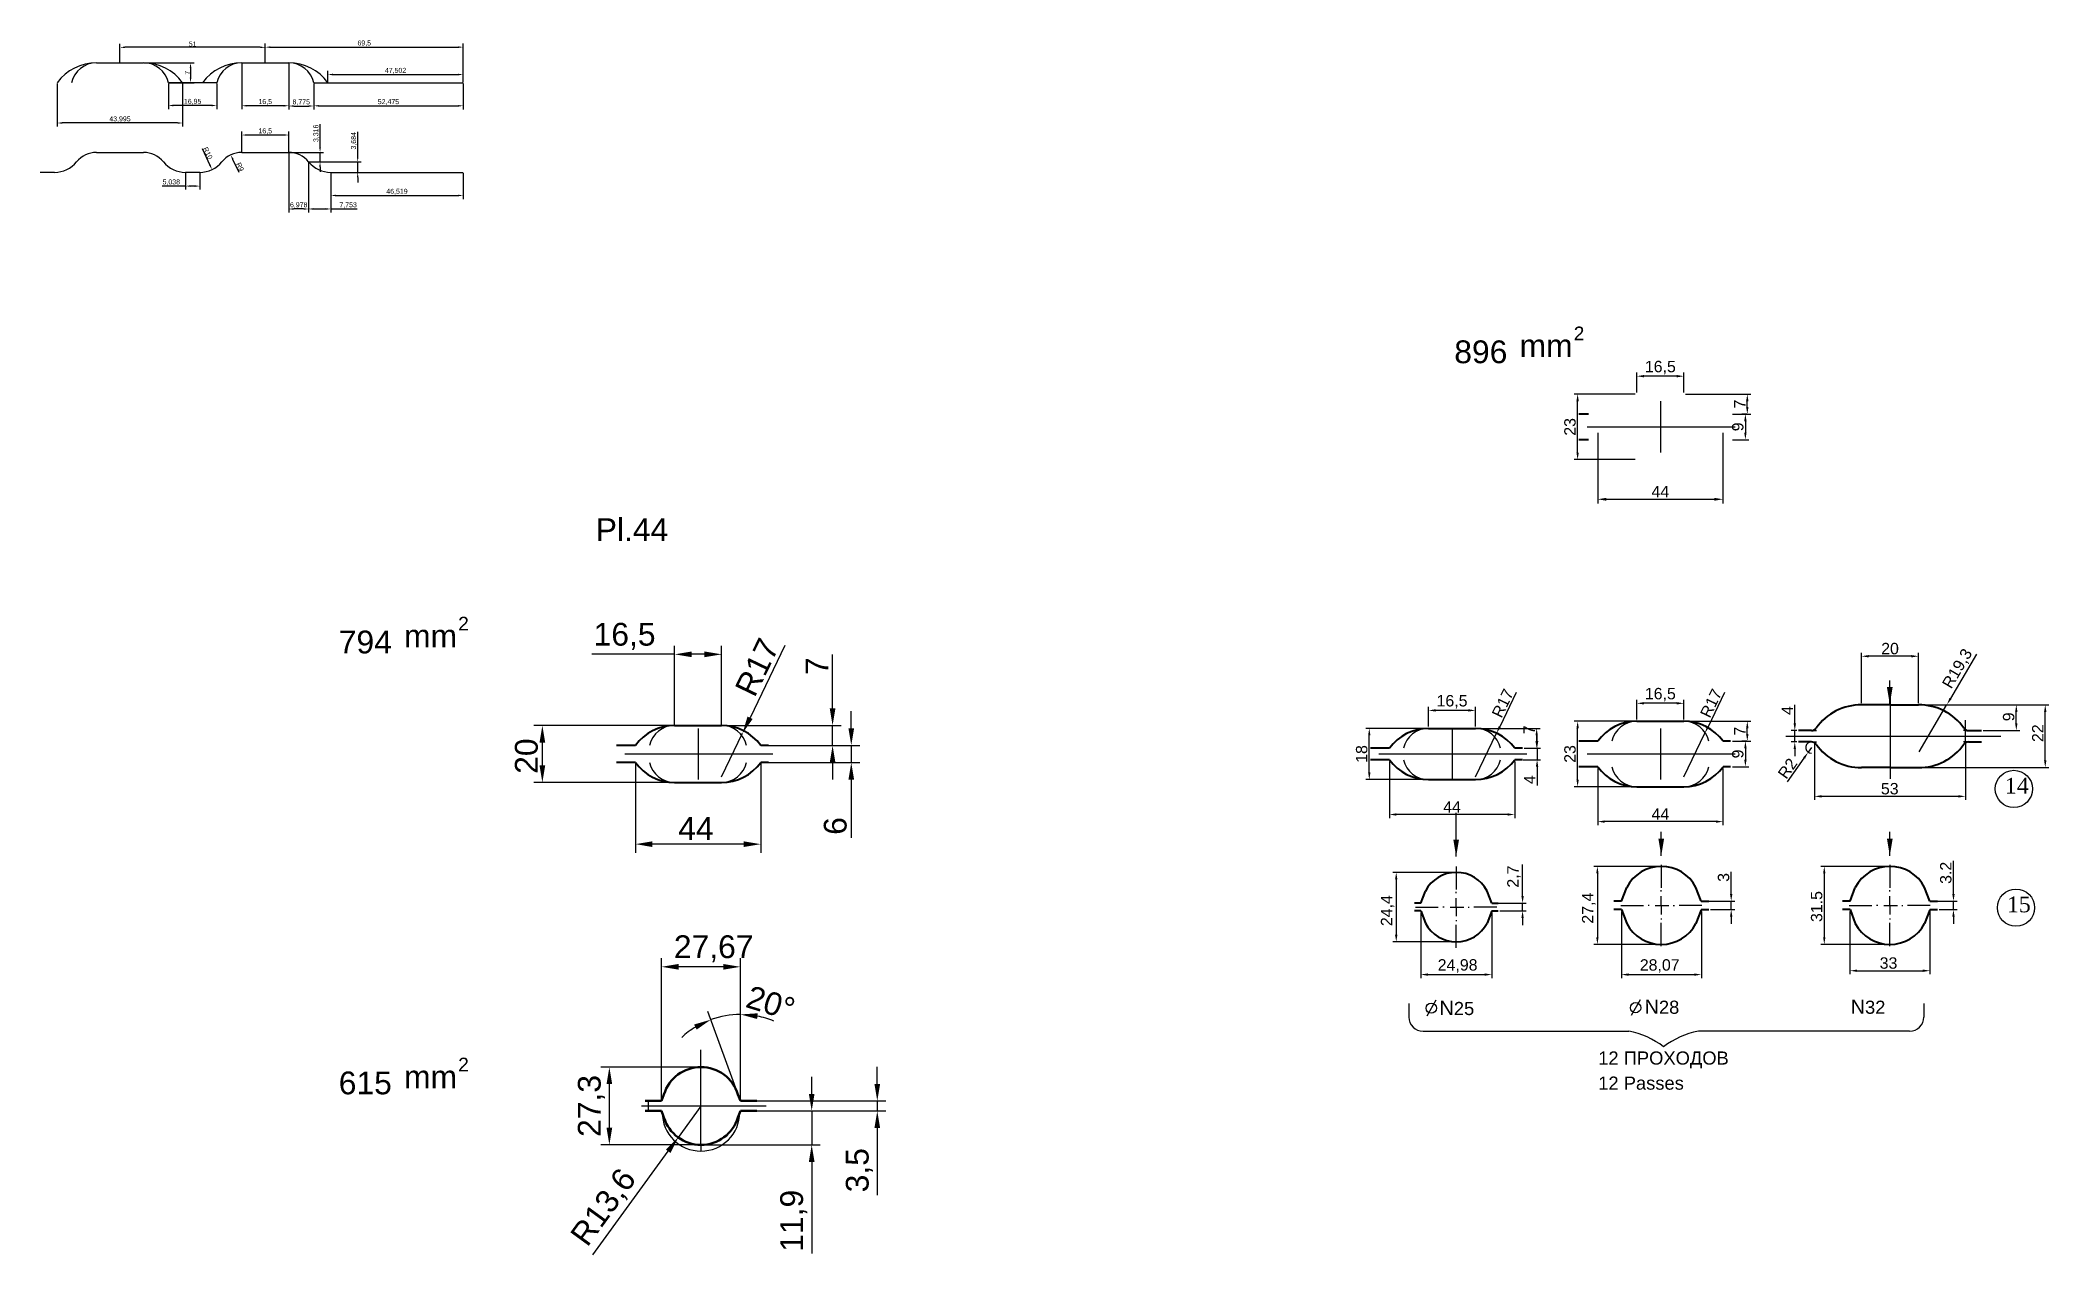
# Model space of a CAD drawing. Header units: millimetres. Extents: x 6647 to 33601, y -1887 to 8501.
# Drawn here: x 30330 to 31035, y 4480 to 4906 of the extents above; entities that cross this region are included whole.
import ezdxf

# ---------------------------------------------------------------- set-up
doc = ezdxf.new("R2010")
doc.units = ezdxf.units.MM
doc.linetypes.add('ACAD_ISO02W100', pattern=[15, 12, -3])
for name, color, linetype in [('Layer1', 3, 'Continuous'), ('Layer2', 1, 'Continuous'), ('осевая', 4, 'Continuous')]:
    doc.layers.add(name, color=color, linetype=linetype)
for name, color, linetype, lineweight in [('Main', 1, 'Continuous', 40), ('T', 5, 'ACAD_ISO02W100', 30), ('контурная', 7, 'Continuous', 50), ('размерные', 220, 'Continuous', 25), ('тонкая', 7, 'Continuous', 25), ('тонкий', 7, 'Continuous', 20)]:
    doc.layers.add(name, color=color, linetype=linetype, lineweight=lineweight)
doc.styles.add('s1v4', font='ARIAL.TTF', dxfattribs={"height": 4})
doc.styles.get("Standard").update_dxf_attribs({"font": 'ARIAL.TTF'})
doc.dimstyles.new('ISO-25', dxfattribs={"dimtxt": 2.5, "dimasz": 2.5, "dimexe": 1.25, "dimexo": 0.625, "dimtad": 1, "dimtxsty": 'Standard', "dimcen": 2.5, "dimadec": 0, "dimazin": 0, "dimtfac": 1, "dimtmove": 0, "dimatfit": 3, "dimfxl": 1, "dimarcsym": 0})
doc.dimstyles.new('s1v4', dxfattribs={"dimtxt": 4, "dimasz": 3, "dimexe": 1.5, "dimexo": 0, "dimgap": 0.7, "dimtad": 1, "dimtxsty": 'Standard', "dimcen": 2.5, "dimadec": 0, "dimazin": 0, "dimtfac": 1, "dimtix": 1, "dimtmove": 0, "dimatfit": 3, "dimfxl": 1, "dimarcsym": 0})
doc.dimstyles.new('s2v4', dxfattribs={"dimtxt": 8, "dimasz": 6, "dimexe": 3, "dimexo": 0, "dimgap": 1.5, "dimtad": 1, "dimtxsty": 'Standard', "dimcen": 2.5, "dimadec": 0, "dimazin": 0, "dimtfac": 1, "dimtmove": 0, "dimatfit": 3, "dimfxl": 1, "dimarcsym": 0})
doc.dimstyles.new('s2v4$0', dxfattribs={"dimtxt": 8, "dimasz": 6, "dimexe": 3, "dimexo": 0, "dimgap": 1.5, "dimtad": 1, "dimtxsty": 'Standard', "dimcen": 2.5, "dimadec": 0, "dimazin": 0, "dimtfac": 1, "dimtmove": 0, "dimatfit": 3, "dimfxl": 1, "dimarcsym": 0})
doc.dimstyles.new('ZV', dxfattribs={"dimtxt": 1.75, "dimasz": 1.75, "dimexe": 1.25, "dimexo": 0.25, "dimgap": 0.25, "dimtad": 1, "dimdec": 3, "dimtxsty": 'Standard', "dimcen": 2.5, "dimadec": 1, "dimazin": 0, "dimtfac": 1, "dimtdec": 3, "dimtmove": 0, "dimatfit": 3, "dimfxl": 1, "dimarcsym": 0})

msp = doc.modelspace()

# ---------------------------------------------------------------- texts
at = {"attachment_point": 1}
for s, insert, char_height, width in [('{\\fTimes New Roman|b0|i0|c204|p18;14}', (31019.5767, 4647.2757), 5.5296, 10.30984), ('{\\fTimes New Roman|b0|i0|c204|p18;15}', (31020.3083, 4605.5825), 5.5296, 10.30984), ('N{\\H0.9217x;25}', (30821.0849, 4568.9743), 4.998595, 15.7678), ('N{\\H0.9217x;28}', (30893.0833, 4569.418), 4.998595, 15.7678), ('N{\\H0.9217x;32}', (30965.4409, 4569.418), 4.998595, 15.7678), ('12 ПРОХОДОВ', (30876.8236, 4551.1953), 4.607205, 54.7981), ('12 Passes', (30876.8236, 4542.3847), 4.60721, 54.7981)]:
    msp.add_mtext(s, dxfattribs=dict(at, insert=insert, char_height=char_height, width=width))
at = {"layer": 'тонкая', "style": 's1v4'}
for s, height, p in [('2', 4.8, (30868.2147, 4800.8421)), ('896', 8, (30826.2764, 4792.7888)), (' mm', 8, (30846.0876, 4794.9163)), ('Pl.44', 8, (30524.8555, 4730.3607)), ('2', 4.8, (30476.5775, 4698.9779)), ('794', 8, (30434.6391, 4690.9246)), (' mm', 8, (30454.4503, 4693.0521)), ('2', 4.8, (30476.5775, 4544.213)), ('615', 8, (30434.6391, 4536.1597)), (' mm', 8, (30454.4503, 4538.2872))]:
    msp.add_text(s, height=height, dxfattribs=at).set_placement(p)

# ---------------------------------------------------------------- blocks, each defined once
blk = doc.blocks.new('*D9')
at = {"color": 0, "lineweight": -2, "transparency": 16777216}
for p, q in [((30978.5, 4616.18), (30954.93, 4616.18)), ((30956.18, 4613.68), (30956.18, 4591.28)), ((30978.55, 4588.78), (30954.93, 4588.78))]:
    blk.add_line(p, q, dxfattribs=at)
at = {"color": 0, "transparency": 16777216}
for points in [[(30955.76, 4613.68), (30956.59, 4613.68), (30956.18, 4616.18)], [(30955.76, 4591.28), (30956.59, 4591.28), (30956.18, 4588.78)]]:
    blk.add_solid(points, dxfattribs=at)
at = {"layer": 'Defpoints', "color": 0, "transparency": 16777216}
for p in [(30979.13, 4616.18), (30956.18, 4588.78), (30979.18, 4588.78)]:
    blk.add_point(p, dxfattribs=at)
at = {"color": 0, "transparency": 16777216, "insert": (30953.51, 4602.07), "char_height": 4, "attachment_point": 5, "rotation": 90}
blk.add_mtext('31.5', dxfattribs=at)
blk = doc.blocks.new('*D10')
at = {"color": 0, "lineweight": -2, "transparency": 16777216}
for p, q in [((30965.19, 4600.35), (30965.19, 4578.29)), ((30993.26, 4600.35), (30993.26, 4578.29)), ((30967.69, 4579.54), (30990.76, 4579.54))]:
    blk.add_line(p, q, dxfattribs=at)
at = {"color": 0, "transparency": 16777216}
for points in [[(30967.69, 4579.95), (30967.69, 4579.12), (30965.19, 4579.54)], [(30990.76, 4579.95), (30990.76, 4579.12), (30993.26, 4579.54)]]:
    blk.add_solid(points, dxfattribs=at)
at = {"layer": 'Defpoints', "color": 0, "transparency": 16777216}
for p in [(30965.19, 4600.98), (30993.26, 4600.98), (30993.26, 4579.54)]:
    blk.add_point(p, dxfattribs=at)
at = {"color": 0, "transparency": 16777216, "insert": (30978.73, 4582.21), "char_height": 4, "attachment_point": 5}
blk.add_mtext('33', dxfattribs=at)
blk = doc.blocks.new('*D11')
at = {"color": 0, "lineweight": -2, "transparency": 16777216}
for p, q in [((31001.53, 4606.48), (31001.53, 4618.14)), ((30995.9, 4603.98), (31002.78, 4603.98)), ((30996.53, 4600.98), (31002.78, 4600.98)), ((31001.53, 4600.98), (31001.53, 4603.98)), ((31001.53, 4598.48), (31001.53, 4595.98))]:
    blk.add_line(p, q, dxfattribs=at)
at = {"color": 0, "transparency": 16777216}
for points in [[(31001.12, 4606.48), (31001.95, 4606.48), (31001.53, 4603.98)], [(31001.12, 4598.48), (31001.95, 4598.48), (31001.53, 4600.98)]]:
    blk.add_solid(points, dxfattribs=at)
at = {"layer": 'Defpoints', "color": 0, "transparency": 16777216}
for p in [(30995.28, 4603.98), (30995.9, 4600.98), (31001.53, 4603.98)]:
    blk.add_point(p, dxfattribs=at)
at = {"color": 0, "transparency": 16777216, "insert": (30998.86, 4613.9), "char_height": 4, "attachment_point": 5, "rotation": 90}
blk.add_mtext('3.2', dxfattribs=at)
blk = doc.blocks.new('*D12')
at = {"color": 0, "lineweight": -2, "transparency": 16777216}
for p, q in [((30923.5, 4606.48), (30923.5, 4614.23)), ((30915.66, 4603.98), (30924.75, 4603.98)), ((30916.28, 4600.98), (30924.75, 4600.98)), ((30923.5, 4600.98), (30923.5, 4603.98)), ((30923.5, 4598.48), (30923.5, 4595.98))]:
    blk.add_line(p, q, dxfattribs=at)
at = {"color": 0, "transparency": 16777216}
for points in [[(30923.08, 4606.48), (30923.92, 4606.48), (30923.5, 4603.98)], [(30923.08, 4598.48), (30923.92, 4598.48), (30923.5, 4600.98)]]:
    blk.add_solid(points, dxfattribs=at)
at = {"layer": 'Defpoints', "color": 0, "transparency": 16777216}
for p in [(30915.03, 4603.98), (30915.66, 4600.98), (30923.5, 4603.98)]:
    blk.add_point(p, dxfattribs=at)
at = {"color": 0, "transparency": 16777216, "insert": (30920.83, 4612.29), "char_height": 4, "attachment_point": 5, "rotation": 90}
blk.add_mtext('3', dxfattribs=at)
blk = doc.blocks.new('*D13')
at = {"color": 0, "lineweight": -2, "transparency": 16777216}
for p, q in [((30884.95, 4600.35), (30884.95, 4576.92)), ((30913.02, 4600.35), (30913.02, 4576.92)), ((30887.45, 4578.17), (30910.52, 4578.17))]:
    blk.add_line(p, q, dxfattribs=at)
at = {"color": 0, "transparency": 16777216}
for points in [[(30887.45, 4578.59), (30887.45, 4577.75), (30884.95, 4578.17)], [(30910.52, 4578.59), (30910.52, 4577.75), (30913.02, 4578.17)]]:
    blk.add_solid(points, dxfattribs=at)
at = {"layer": 'Defpoints', "color": 0, "transparency": 16777216}
for p in [(30884.95, 4600.98), (30913.02, 4600.98), (30913.02, 4578.17)]:
    blk.add_point(p, dxfattribs=at)
at = {"color": 0, "transparency": 16777216, "insert": (30898.4, 4581.2), "char_height": 4, "attachment_point": 5}
blk.add_mtext('28,07', dxfattribs=at)
blk = doc.blocks.new('*D14')
at = {"color": 0, "lineweight": -2, "transparency": 16777216}
for p, q in [((30898.26, 4616.18), (30875.27, 4616.18)), ((30876.52, 4613.68), (30876.52, 4591.28)), ((30898.31, 4588.78), (30875.27, 4588.78))]:
    blk.add_line(p, q, dxfattribs=at)
at = {"color": 0, "transparency": 16777216}
for points in [[(30876.1, 4613.68), (30876.94, 4613.68), (30876.52, 4616.18)], [(30876.1, 4591.28), (30876.94, 4591.28), (30876.52, 4588.78)]]:
    blk.add_solid(points, dxfattribs=at)
at = {"layer": 'Defpoints', "color": 0, "transparency": 16777216}
for p in [(30898.88, 4616.18), (30876.52, 4588.78), (30898.93, 4588.78)]:
    blk.add_point(p, dxfattribs=at)
at = {"color": 0, "transparency": 16777216, "insert": (30873.49, 4601.5), "char_height": 4, "attachment_point": 5, "rotation": 90}
blk.add_mtext('27,4', dxfattribs=at)
blk = doc.blocks.new('*D15')
at = {"color": 0, "lineweight": -2, "transparency": 16777216}
for p, q in [((30814.5, 4599.89), (30814.5, 4576.94)), ((30839.48, 4599.89), (30839.48, 4576.94)), ((30817, 4578.19), (30836.98, 4578.19))]:
    blk.add_line(p, q, dxfattribs=at)
at = {"color": 0, "transparency": 16777216}
for points in [[(30817, 4578.6), (30817, 4577.77), (30814.5, 4578.19)], [(30836.98, 4578.6), (30836.98, 4577.77), (30839.48, 4578.19)]]:
    blk.add_solid(points, dxfattribs=at)
at = {"layer": 'Defpoints', "color": 0, "transparency": 16777216}
for p in [(30814.5, 4600.52), (30839.48, 4600.52), (30839.48, 4578.19)]:
    blk.add_point(p, dxfattribs=at)
at = {"color": 0, "transparency": 16777216, "insert": (30827.45, 4581.22), "char_height": 4, "attachment_point": 5}
blk.add_mtext('24,98', dxfattribs=at)
blk = doc.blocks.new('*D16')
at = {"color": 0, "lineweight": -2, "transparency": 16777216}
for p, q in [((30850.26, 4605.72), (30850.26, 4616.88)), ((30841.66, 4603.22), (30851.51, 4603.22)), ((30842.28, 4600.52), (30851.51, 4600.52)), ((30850.26, 4600.52), (30850.26, 4603.22)), ((30850.26, 4598.02), (30850.26, 4595.52))]:
    blk.add_line(p, q, dxfattribs=at)
at = {"color": 0, "transparency": 16777216}
for points in [[(30849.84, 4605.72), (30850.67, 4605.72), (30850.26, 4603.22)], [(30849.84, 4598.02), (30850.67, 4598.02), (30850.26, 4600.52)]]:
    blk.add_solid(points, dxfattribs=at)
at = {"layer": 'Defpoints', "color": 0, "transparency": 16777216}
for p in [(30841.03, 4603.22), (30841.66, 4600.52), (30850.26, 4603.22)]:
    blk.add_point(p, dxfattribs=at)
at = {"color": 0, "transparency": 16777216, "insert": (30847.23, 4612.58), "char_height": 4, "attachment_point": 5, "rotation": 90}
blk.add_mtext('2,7', dxfattribs=at)
blk = doc.blocks.new('*D17')
at = {"color": 0, "lineweight": -2, "transparency": 16777216}
for p, q in [((30826.31, 4614.07), (30804.65, 4614.07)), ((30805.9, 4611.57), (30805.9, 4592.17)), ((30826.36, 4589.67), (30804.65, 4589.67))]:
    blk.add_line(p, q, dxfattribs=at)
at = {"color": 0, "transparency": 16777216}
for points in [[(30805.48, 4611.57), (30806.32, 4611.57), (30805.9, 4614.07)], [(30805.48, 4592.17), (30806.32, 4592.17), (30805.9, 4589.67)]]:
    blk.add_solid(points, dxfattribs=at)
at = {"layer": 'Defpoints', "color": 0, "transparency": 16777216}
for p in [(30826.94, 4614.07), (30805.9, 4589.67), (30826.99, 4589.67)]:
    blk.add_point(p, dxfattribs=at)
at = {"color": 0, "transparency": 16777216, "insert": (30802.87, 4600.63), "char_height": 4, "attachment_point": 5, "rotation": 90}
blk.add_mtext('24,4', dxfattribs=at)
blk = doc.blocks.new('*D18')
at = {"color": 0, "lineweight": -2, "transparency": 16777216}
for p, q in [((30834.36, 4664.62), (30856.46, 4664.62)), ((30855.21, 4660.12), (30855.21, 4662.12)), ((30850.8, 4657.62), (30856.46, 4657.62))]:
    blk.add_line(p, q, dxfattribs=at)
at = {"color": 0, "transparency": 16777216}
for points in [[(30854.79, 4662.12), (30855.62, 4662.12), (30855.21, 4664.62)], [(30854.79, 4660.12), (30855.62, 4660.12), (30855.21, 4657.62)]]:
    blk.add_solid(points, dxfattribs=at)
at = {"layer": 'Defpoints', "color": 0, "transparency": 16777216}
for p in [(30833.74, 4664.62), (30855.21, 4664.62), (30850.17, 4657.62)]:
    blk.add_point(p, dxfattribs=at)
at = {"color": 0, "transparency": 16777216, "insert": (30852.58, 4664.1), "char_height": 4, "attachment_point": 5, "rotation": 90}
blk.add_mtext('7', dxfattribs=at)
blk = doc.blocks.new('*D19')
at = {"color": 0, "lineweight": -2, "transparency": 16777216}
for p, q in [((30817.24, 4665.25), (30817.24, 4672.16)), ((30831.24, 4670.91), (30819.74, 4670.91)), ((30833.74, 4665.25), (30833.74, 4672.16))]:
    blk.add_line(p, q, dxfattribs=at)
at = {"color": 0, "transparency": 16777216}
for points in [[(30819.74, 4671.32), (30819.74, 4670.49), (30817.24, 4670.91)], [(30831.24, 4671.32), (30831.24, 4670.49), (30833.74, 4670.91)]]:
    blk.add_solid(points, dxfattribs=at)
at = {"layer": 'Defpoints', "color": 0, "transparency": 16777216}
for p in [(30817.24, 4670.91), (30817.24, 4664.62), (30833.74, 4664.62)]:
    blk.add_point(p, dxfattribs=at)
at = {"color": 0, "transparency": 16777216, "insert": (30825.49, 4673.94), "char_height": 4, "attachment_point": 5}
blk.add_mtext('16,5', dxfattribs=at)
blk = doc.blocks.new('*D20')
at = {"color": 0, "lineweight": -2, "transparency": 16777216}
for p, q in [((30848.01, 4677.16), (30842.22, 4665.18)), ((30833.74, 4647.62), (30841.14, 4662.93))]:
    blk.add_line(p, q, dxfattribs=at)
at = {"color": 0, "transparency": 16777216}
blk.add_solid([(30841.85, 4665.36), (30842.6, 4665), (30841.14, 4662.93)], dxfattribs=at)
at = {"layer": 'Defpoints', "color": 0, "transparency": 16777216}
for p in [(30841.14, 4662.93), (30833.74, 4647.62)]:
    blk.add_point(p, dxfattribs=at)
at = {"color": 0, "transparency": 16777216, "insert": (30843.29, 4673.44), "char_height": 4, "attachment_point": 5, "rotation": 64.20766}
blk.add_mtext('R17', dxfattribs=at)
blk = doc.blocks.new('*D21')
at = {"color": 0, "lineweight": -2, "transparency": 16777216}
for p, q in [((30855.35, 4660.12), (30855.35, 4662.62)), ((30850.8, 4657.62), (30856.6, 4657.62)), ((30855.35, 4657.62), (30855.35, 4653.62)), ((30850.45, 4653.62), (30856.6, 4653.62)), ((30855.35, 4651.12), (30855.35, 4644.61))]:
    blk.add_line(p, q, dxfattribs=at)
at = {"color": 0, "transparency": 16777216}
for points in [[(30854.93, 4660.12), (30855.77, 4660.12), (30855.35, 4657.62)], [(30854.93, 4651.12), (30855.77, 4651.12), (30855.35, 4653.62)]]:
    blk.add_solid(points, dxfattribs=at)
at = {"layer": 'Defpoints', "color": 0, "transparency": 16777216}
for p in [(30850.17, 4657.62), (30849.82, 4653.62), (30855.35, 4653.62)]:
    blk.add_point(p, dxfattribs=at)
at = {"color": 0, "transparency": 16777216, "insert": (30852.72, 4646.61), "char_height": 4, "attachment_point": 5, "rotation": 90}
blk.add_mtext('4', dxfattribs=at)
blk = doc.blocks.new('*D22')
at = {"color": 0, "lineweight": -2, "transparency": 16777216}
for p, q in [((30816.61, 4664.62), (30795.19, 4664.62)), ((30796.44, 4649.12), (30796.44, 4662.12)), ((30816.61, 4646.62), (30795.19, 4646.62))]:
    blk.add_line(p, q, dxfattribs=at)
at = {"color": 0, "transparency": 16777216}
for points in [[(30796.03, 4662.12), (30796.86, 4662.12), (30796.44, 4664.62)], [(30796.03, 4649.12), (30796.86, 4649.12), (30796.44, 4646.62)]]:
    blk.add_solid(points, dxfattribs=at)
at = {"layer": 'Defpoints', "color": 0, "transparency": 16777216}
for p in [(30796.44, 4664.62), (30817.24, 4664.62), (30817.24, 4646.62)]:
    blk.add_point(p, dxfattribs=at)
at = {"color": 0, "transparency": 16777216, "insert": (30793.78, 4655.62), "char_height": 4, "attachment_point": 5, "rotation": 90}
blk.add_mtext('18', dxfattribs=at)
blk = doc.blocks.new('*D23')
at = {"color": 0, "lineweight": -2, "transparency": 16777216}
for p, q in [((30803.49, 4653), (30803.49, 4633.13)), ((30847.49, 4653), (30847.49, 4633.13)), ((30844.99, 4634.38), (30805.99, 4634.38))]:
    blk.add_line(p, q, dxfattribs=at)
at = {"color": 0, "transparency": 16777216}
for points in [[(30805.99, 4634.8), (30805.99, 4633.96), (30803.49, 4634.38)], [(30844.99, 4634.8), (30844.99, 4633.96), (30847.49, 4634.38)]]:
    blk.add_solid(points, dxfattribs=at)
at = {"layer": 'Defpoints', "color": 0, "transparency": 16777216}
for p in [(30803.49, 4653.62), (30847.49, 4653.62), (30803.49, 4634.38)]:
    blk.add_point(p, dxfattribs=at)
at = {"color": 0, "transparency": 16777216, "insert": (30825.49, 4637.01), "char_height": 4, "attachment_point": 5}
blk.add_mtext('44', dxfattribs=at)
blk = doc.blocks.new('*D24')
at = {"color": 0, "lineweight": -2, "transparency": 16777216}
for p, q in [((30907.5, 4667.12), (30930.4, 4667.12)), ((30929.15, 4662.62), (30929.15, 4664.62)), ((30923.93, 4660.12), (30930.4, 4660.12))]:
    blk.add_line(p, q, dxfattribs=at)
at = {"color": 0, "transparency": 16777216}
for points in [[(30928.73, 4664.62), (30929.57, 4664.62), (30929.15, 4667.12)], [(30928.73, 4662.62), (30929.57, 4662.62), (30929.15, 4660.12)]]:
    blk.add_solid(points, dxfattribs=at)
at = {"layer": 'Defpoints', "color": 0, "transparency": 16777216}
for p in [(30906.87, 4667.12), (30929.15, 4667.12), (30923.31, 4660.12)]:
    blk.add_point(p, dxfattribs=at)
at = {"color": 0, "transparency": 16777216, "insert": (30926.53, 4663.63), "char_height": 4, "attachment_point": 5, "rotation": 90}
blk.add_mtext('7', dxfattribs=at)
blk = doc.blocks.new('*D25')
at = {"color": 0, "lineweight": -2, "transparency": 16777216}
for p, q in [((30890.37, 4667.75), (30890.37, 4674.66)), ((30904.37, 4673.41), (30892.87, 4673.41)), ((30906.87, 4667.75), (30906.87, 4674.66))]:
    blk.add_line(p, q, dxfattribs=at)
at = {"color": 0, "transparency": 16777216}
for points in [[(30892.87, 4673.82), (30892.87, 4672.99), (30890.37, 4673.41)], [(30904.37, 4673.82), (30904.37, 4672.99), (30906.87, 4673.41)]]:
    blk.add_solid(points, dxfattribs=at)
at = {"layer": 'Defpoints', "color": 0, "transparency": 16777216}
for p in [(30890.37, 4673.41), (30890.37, 4667.12), (30906.87, 4667.12)]:
    blk.add_point(p, dxfattribs=at)
at = {"color": 0, "transparency": 16777216, "insert": (30898.62, 4676.44), "char_height": 4, "attachment_point": 5}
blk.add_mtext('16,5', dxfattribs=at)
blk = doc.blocks.new('*D26')
at = {"color": 0, "lineweight": -2, "transparency": 16777216}
for p, q in [((30921.15, 4677.16), (30915.36, 4665.18)), ((30906.87, 4647.62), (30914.27, 4662.93))]:
    blk.add_line(p, q, dxfattribs=at)
at = {"color": 0, "transparency": 16777216}
blk.add_solid([(30914.98, 4665.36), (30915.73, 4665), (30914.27, 4662.93)], dxfattribs=at)
at = {"layer": 'Defpoints', "color": 0, "transparency": 16777216}
for p in [(30914.27, 4662.93), (30906.87, 4647.62)]:
    blk.add_point(p, dxfattribs=at)
at = {"color": 0, "transparency": 16777216, "insert": (30916.43, 4673.44), "char_height": 4, "attachment_point": 5, "rotation": 64.20766}
blk.add_mtext('R17', dxfattribs=at)
blk = doc.blocks.new('*D27')
at = {"color": 0, "lineweight": -2, "transparency": 16777216}
for p, q in [((30928.97, 4660.12), (30927.23, 4660.12)), ((30928.48, 4657.62), (30928.48, 4653.62)), ((30923.93, 4651.12), (30929.73, 4651.12))]:
    blk.add_line(p, q, dxfattribs=at)
at = {"color": 0, "transparency": 16777216}
for points in [[(30928.07, 4657.62), (30928.9, 4657.62), (30928.48, 4660.12)], [(30928.07, 4653.62), (30928.9, 4653.62), (30928.48, 4651.12)]]:
    blk.add_solid(points, dxfattribs=at)
at = {"layer": 'Defpoints', "color": 0, "transparency": 16777216}
for p in [(30929.59, 4660.12), (30923.31, 4651.12), (30928.48, 4651.12)]:
    blk.add_point(p, dxfattribs=at)
at = {"color": 0, "transparency": 16777216, "insert": (30925.82, 4655.62), "char_height": 4, "attachment_point": 5, "rotation": 90}
blk.add_mtext('9', dxfattribs=at)
blk = doc.blocks.new('*D28')
at = {"color": 0, "lineweight": -2, "transparency": 16777216}
for p, q in [((30889.75, 4667.12), (30868.33, 4667.12)), ((30869.58, 4646.62), (30869.58, 4664.62)), ((30889.75, 4644.12), (30868.33, 4644.12))]:
    blk.add_line(p, q, dxfattribs=at)
at = {"color": 0, "transparency": 16777216}
for points in [[(30869.16, 4664.62), (30870, 4664.62), (30869.58, 4667.12)], [(30869.16, 4646.62), (30870, 4646.62), (30869.58, 4644.12)]]:
    blk.add_solid(points, dxfattribs=at)
at = {"layer": 'Defpoints', "color": 0, "transparency": 16777216}
for p in [(30869.58, 4667.12), (30890.37, 4667.12), (30890.37, 4644.12)]:
    blk.add_point(p, dxfattribs=at)
at = {"color": 0, "transparency": 16777216, "insert": (30866.91, 4655.62), "char_height": 4, "attachment_point": 5, "rotation": 90}
blk.add_mtext('23', dxfattribs=at)
blk = doc.blocks.new('*D29')
at = {"color": 0, "lineweight": -2, "transparency": 16777216}
for p, q in [((30876.63, 4650.5), (30876.63, 4630.63)), ((30920.62, 4650.5), (30920.62, 4630.63)), ((30918.12, 4631.88), (30879.13, 4631.88))]:
    blk.add_line(p, q, dxfattribs=at)
at = {"color": 0, "transparency": 16777216}
for points in [[(30879.13, 4632.3), (30879.13, 4631.46), (30876.63, 4631.88)], [(30918.12, 4632.3), (30918.12, 4631.46), (30920.62, 4631.88)]]:
    blk.add_solid(points, dxfattribs=at)
at = {"layer": 'Defpoints', "color": 0, "transparency": 16777216}
for p in [(30876.63, 4651.12), (30920.62, 4651.12), (30876.63, 4631.88)]:
    blk.add_point(p, dxfattribs=at)
at = {"color": 0, "transparency": 16777216, "insert": (30898.62, 4634.51), "char_height": 4, "attachment_point": 5}
blk.add_mtext('44', dxfattribs=at)
blk = doc.blocks.new('*D30')
at = {"color": 0, "lineweight": -2, "transparency": 16777216}
for p, q in [((30952.76, 4659.24), (30952.76, 4639.49)), ((31005.76, 4659.24), (31005.76, 4639.49)), ((31003.26, 4640.74), (30955.26, 4640.74))]:
    blk.add_line(p, q, dxfattribs=at)
at = {"color": 0, "transparency": 16777216}
for points in [[(30955.26, 4641.16), (30955.26, 4640.32), (30952.76, 4640.74)], [(31003.26, 4641.16), (31003.26, 4640.32), (31005.76, 4640.74)]]:
    blk.add_solid(points, dxfattribs=at)
at = {"layer": 'Defpoints', "color": 0, "transparency": 16777216}
for p in [(30952.76, 4659.86), (31005.76, 4659.86), (30952.76, 4640.74)]:
    blk.add_point(p, dxfattribs=at)
at = {"color": 0, "transparency": 16777216, "insert": (30979.17, 4643.41), "char_height": 4, "attachment_point": 5}
blk.add_mtext('53', dxfattribs=at)
blk = doc.blocks.new('*D31')
at = {"color": 0, "lineweight": -2, "transparency": 16777216}
for p, q in [((30989.88, 4672.86), (31035.01, 4672.86)), ((31033.76, 4653.36), (31033.76, 4670.36)), ((30990.24, 4650.86), (31035.01, 4650.86))]:
    blk.add_line(p, q, dxfattribs=at)
at = {"color": 0, "transparency": 16777216}
for points in [[(31033.34, 4670.36), (31034.18, 4670.36), (31033.76, 4672.86)], [(31033.34, 4653.36), (31034.18, 4653.36), (31033.76, 4650.86)]]:
    blk.add_solid(points, dxfattribs=at)
at = {"layer": 'Defpoints', "color": 0, "transparency": 16777216}
for p in [(30989.26, 4672.86), (31033.76, 4672.86), (30989.61, 4650.86)]:
    blk.add_point(p, dxfattribs=at)
at = {"color": 0, "transparency": 16777216, "insert": (31031.13, 4662.92), "char_height": 4, "attachment_point": 5, "rotation": 90}
blk.add_mtext('22', dxfattribs=at)
blk = doc.blocks.new('*D32')
at = {"color": 0, "lineweight": -2, "transparency": 16777216}
for p, q in [((30969.26, 4673.49), (30969.26, 4691.18)), ((30986.76, 4689.93), (30971.76, 4689.93)), ((30989.26, 4673.49), (30989.26, 4691.18))]:
    blk.add_line(p, q, dxfattribs=at)
at = {"color": 0, "transparency": 16777216}
for points in [[(30971.76, 4690.34), (30971.76, 4689.51), (30969.26, 4689.93)], [(30986.76, 4690.34), (30986.76, 4689.51), (30989.26, 4689.93)]]:
    blk.add_solid(points, dxfattribs=at)
at = {"layer": 'Defpoints', "color": 0, "transparency": 16777216}
for p in [(30969.26, 4689.93), (30969.26, 4672.86), (30989.26, 4672.86)]:
    blk.add_point(p, dxfattribs=at)
at = {"color": 0, "transparency": 16777216, "insert": (30979.26, 4692.59), "char_height": 4, "attachment_point": 5}
blk.add_mtext('20', dxfattribs=at)
blk = doc.blocks.new('*D33')
at = {"color": 0, "lineweight": -2, "transparency": 16777216}
for p, q in [((30945.82, 4666.36), (30945.82, 4672.88)), ((30946.5, 4663.86), (30944.57, 4663.86)), ((30945.82, 4659.86), (30945.82, 4663.86)), ((30946.5, 4659.86), (30944.57, 4659.86)), ((30945.82, 4657.36), (30945.82, 4654.86))]:
    blk.add_line(p, q, dxfattribs=at)
at = {"color": 0, "transparency": 16777216}
for points in [[(30945.41, 4666.36), (30946.24, 4666.36), (30945.82, 4663.86)], [(30945.41, 4657.36), (30946.24, 4657.36), (30945.82, 4659.86)]]:
    blk.add_solid(points, dxfattribs=at)
at = {"layer": 'Defpoints', "color": 0, "transparency": 16777216}
for p in [(30945.82, 4663.86), (30947.13, 4663.86), (30947.13, 4659.86)]:
    blk.add_point(p, dxfattribs=at)
at = {"color": 0, "transparency": 16777216, "insert": (30943.2, 4670.87), "char_height": 4, "attachment_point": 5, "rotation": 90}
blk.add_mtext('4', dxfattribs=at)
blk = doc.blocks.new('*D34')
at = {"color": 0, "lineweight": -2, "transparency": 16777216}
for p, q in [((31009.66, 4690.6), (31000.52, 4675.13)), ((30989.44, 4656.36), (30999.25, 4672.98))]:
    blk.add_line(p, q, dxfattribs=at)
at = {"color": 0, "transparency": 16777216}
blk.add_solid([(31000.16, 4675.34), (31000.88, 4674.92), (30999.25, 4672.98)], dxfattribs=at)
at = {"layer": 'Defpoints', "color": 0, "transparency": 16777216}
for p in [(30999.25, 4672.98), (30989.44, 4656.36)]:
    blk.add_point(p, dxfattribs=at)
at = {"color": 0, "transparency": 16777216, "insert": (31003.12, 4685.48), "char_height": 4, "attachment_point": 5, "rotation": 59.43207}
blk.add_mtext('R19,3', dxfattribs=at)
blk = doc.blocks.new('*D35')
at = {"color": 0, "lineweight": -2, "transparency": 16777216}
for p, q in [((30951.69, 4657.86), (30950.54, 4656.23)), ((30943.22, 4645.9), (30949.09, 4654.19))]:
    blk.add_line(p, q, dxfattribs=at)
blk.add_arc((30951.69, 4657.86), 2, 107.90493, 270.4873, dxfattribs=at)
at = {"color": 0, "transparency": 16777216}
blk.add_solid([(30948.75, 4654.43), (30949.43, 4653.95), (30950.54, 4656.23)], dxfattribs=at)
at = {"layer": 'Defpoints', "color": 0, "transparency": 16777216}
for p in [(30950.54, 4656.23), (30951.69, 4657.86)]:
    blk.add_point(p, dxfattribs=at)
at = {"color": 0, "transparency": 16777216, "insert": (30943.28, 4650.55), "char_height": 4, "attachment_point": 5, "rotation": 54.67744}
blk.add_mtext('R2', dxfattribs=at)
blk = doc.blocks.new('*D36')
at = {"color": 0, "lineweight": -2, "transparency": 16777216}
for p, q in [((31019.57, 4672.86), (31024.85, 4672.86)), ((31023.6, 4666.36), (31023.6, 4670.36)), ((31012.01, 4663.86), (31024.85, 4663.86))]:
    blk.add_line(p, q, dxfattribs=at)
at = {"color": 0, "transparency": 16777216}
for points in [[(31023.18, 4670.36), (31024.01, 4670.36), (31023.6, 4672.86)], [(31023.18, 4666.36), (31024.01, 4666.36), (31023.6, 4663.86)]]:
    blk.add_solid(points, dxfattribs=at)
at = {"layer": 'Defpoints', "color": 0, "transparency": 16777216}
for p in [(31018.94, 4672.86), (31023.6, 4672.86), (31011.39, 4663.86)]:
    blk.add_point(p, dxfattribs=at)
at = {"color": 0, "transparency": 16777216, "insert": (31020.93, 4668.66), "char_height": 4, "attachment_point": 5, "rotation": 90}
blk.add_mtext('9', dxfattribs=at)
blk = doc.blocks.new('*D37')
at = {"layer": 'Defpoints', "color": 0, "transparency": 16777216}
for p in [(30417.09, 4898.24), (30425.86, 4891.24), (30425.86, 4883.07)]:
    blk.add_point(p, dxfattribs=at)
at = {"layer": 'Layer2', "color": 0, "lineweight": -2, "transparency": 16777216}
for p, q in [((30417.09, 4897.99), (30417.09, 4881.82)), ((30425.86, 4890.99), (30425.86, 4881.82)), ((30418.84, 4883.07), (30424.11, 4883.07))]:
    blk.add_line(p, q, dxfattribs=at)
at = {"layer": 'Layer2', "color": 0, "transparency": 16777216}
for points in [[(30418.84, 4883.36), (30418.84, 4882.78), (30417.09, 4883.07)], [(30424.11, 4883.36), (30424.11, 4882.78), (30425.86, 4883.07)]]:
    blk.add_solid(points, dxfattribs=at)
at = {"layer": 'Layer2', "color": 0, "transparency": 16777216, "insert": (30421.47, 4884.37), "char_height": 1.75, "attachment_point": 5}
blk.add_mtext('8,775', dxfattribs=at)
blk = doc.blocks.new('*D38')
at = {"layer": 'Defpoints', "color": 0, "transparency": 16777216}
for p in [(30400.59, 4898.24), (30417.09, 4898.24), (30400.59, 4883.16)]:
    blk.add_point(p, dxfattribs=at)
at = {"layer": 'Layer2', "color": 0, "lineweight": -2, "transparency": 16777216}
for p, q in [((30400.59, 4897.99), (30400.59, 4881.91)), ((30417.09, 4897.99), (30417.09, 4881.91)), ((30415.34, 4883.16), (30402.34, 4883.16))]:
    blk.add_line(p, q, dxfattribs=at)
at = {"layer": 'Layer2', "color": 0, "transparency": 16777216}
for points in [[(30402.34, 4883.46), (30402.34, 4882.87), (30400.59, 4883.16)], [(30415.34, 4883.46), (30415.34, 4882.87), (30417.09, 4883.16)]]:
    blk.add_solid(points, dxfattribs=at)
at = {"layer": 'Layer2', "color": 0, "transparency": 16777216, "insert": (30408.84, 4884.47), "char_height": 1.75, "attachment_point": 5}
blk.add_mtext('16,5', dxfattribs=at)
blk = doc.blocks.new('*D39')
at = {"layer": 'Defpoints', "color": 0, "transparency": 16777216}
for p in [(30478.34, 4903.73), (30408.84, 4898.24), (30478.34, 4891.24)]:
    blk.add_point(p, dxfattribs=at)
at = {"layer": 'Layer2', "color": 0, "lineweight": -2, "transparency": 16777216}
for p, q in [((30408.84, 4898.49), (30408.84, 4904.98)), ((30410.59, 4903.73), (30476.59, 4903.73)), ((30478.34, 4891.49), (30478.34, 4904.98))]:
    blk.add_line(p, q, dxfattribs=at)
at = {"layer": 'Layer2', "color": 0, "transparency": 16777216}
for points in [[(30410.59, 4904.02), (30410.59, 4903.44), (30408.84, 4903.73)], [(30476.59, 4904.02), (30476.59, 4903.44), (30478.34, 4903.73)]]:
    blk.add_solid(points, dxfattribs=at)
at = {"layer": 'Layer2', "color": 0, "transparency": 16777216, "insert": (30443.59, 4905.03), "char_height": 1.75, "attachment_point": 5}
blk.add_mtext('69,5', dxfattribs=at)
blk = doc.blocks.new('*D40')
at = {"layer": 'Defpoints', "color": 0, "transparency": 16777216}
for p in [(30425.86, 4891.24), (30478.34, 4891.24), (30478.34, 4883.14)]:
    blk.add_point(p, dxfattribs=at)
at = {"layer": 'Layer2', "color": 0, "lineweight": -2, "transparency": 16777216}
for p, q in [((30425.86, 4890.99), (30425.86, 4881.89)), ((30478.34, 4890.99), (30478.34, 4881.89)), ((30427.61, 4883.14), (30476.59, 4883.14))]:
    blk.add_line(p, q, dxfattribs=at)
at = {"layer": 'Layer2', "color": 0, "transparency": 16777216}
for points in [[(30427.61, 4883.43), (30427.61, 4882.85), (30425.86, 4883.14)], [(30476.59, 4883.43), (30476.59, 4882.85), (30478.34, 4883.14)]]:
    blk.add_solid(points, dxfattribs=at)
at = {"layer": 'Layer2', "color": 0, "transparency": 16777216, "insert": (30452.1, 4884.44), "char_height": 1.75, "attachment_point": 5}
blk.add_mtext('52,475', dxfattribs=at)
blk = doc.blocks.new('*D41')
at = {"layer": 'Defpoints', "color": 0, "transparency": 16777216}
for p in [(30478.34, 4894.12), (30430.83, 4891.24), (30478.34, 4891.24)]:
    blk.add_point(p, dxfattribs=at)
at = {"layer": 'Layer2', "color": 0, "lineweight": -2, "transparency": 16777216}
for p, q in [((30430.83, 4891.49), (30430.83, 4895.37)), ((30432.58, 4894.12), (30476.59, 4894.12)), ((30478.34, 4891.49), (30478.34, 4895.37))]:
    blk.add_line(p, q, dxfattribs=at)
at = {"layer": 'Layer2', "color": 0, "transparency": 16777216}
for points in [[(30432.58, 4894.41), (30432.58, 4893.83), (30430.83, 4894.12)], [(30476.59, 4894.41), (30476.59, 4893.83), (30478.34, 4894.12)]]:
    blk.add_solid(points, dxfattribs=at)
at = {"layer": 'Layer2', "color": 0, "transparency": 16777216, "insert": (30454.59, 4895.42), "char_height": 1.75, "attachment_point": 5}
blk.add_mtext('47,502', dxfattribs=at)
blk = doc.blocks.new('*D42')
at = {"layer": 'Defpoints', "color": 0, "transparency": 16777216}
for p in [(30431.82, 4859.78), (30478.34, 4859.78), (30478.34, 4851.67)]:
    blk.add_point(p, dxfattribs=at)
at = {"layer": 'Layer2', "color": 0, "lineweight": -2, "transparency": 16777216}
for p, q in [((30431.82, 4859.53), (30431.82, 4850.42)), ((30478.34, 4859.53), (30478.34, 4850.42)), ((30433.57, 4851.67), (30476.59, 4851.67))]:
    blk.add_line(p, q, dxfattribs=at)
at = {"layer": 'Layer2', "color": 0, "transparency": 16777216}
for points in [[(30433.57, 4851.96), (30433.57, 4851.38), (30431.82, 4851.67)], [(30476.59, 4851.96), (30476.59, 4851.38), (30478.34, 4851.67)]]:
    blk.add_solid(points, dxfattribs=at)
at = {"layer": 'Layer2', "color": 0, "transparency": 16777216, "insert": (30455.08, 4852.97), "char_height": 1.75, "attachment_point": 5}
blk.add_mtext('46,519', dxfattribs=at)
blk = doc.blocks.new('*D43')
at = {"layer": 'Defpoints', "color": 0, "transparency": 16777216}
for p in [(30424.06, 4863.47), (30431.82, 4859.78), (30431.82, 4846.93)]:
    blk.add_point(p, dxfattribs=at)
at = {"layer": 'Layer2', "color": 0, "lineweight": -2, "transparency": 16777216}
for p, q in [((30424.06, 4863.22), (30424.06, 4845.68)), ((30431.82, 4859.53), (30431.82, 4845.68)), ((30425.81, 4846.93), (30430.07, 4846.93)), ((30431.82, 4846.93), (30441.13, 4846.93))]:
    blk.add_line(p, q, dxfattribs=at)
at = {"layer": 'Layer2', "color": 0, "transparency": 16777216}
for points in [[(30425.81, 4847.22), (30425.81, 4846.64), (30424.06, 4846.93)], [(30430.07, 4847.22), (30430.07, 4846.64), (30431.82, 4846.93)]]:
    blk.add_solid(points, dxfattribs=at)
at = {"layer": 'Layer2', "color": 0, "transparency": 16777216, "insert": (30437.93, 4848.23), "char_height": 1.75, "attachment_point": 5}
blk.add_mtext('7,753', dxfattribs=at)
blk = doc.blocks.new('*D44')
at = {"layer": 'Defpoints', "color": 0, "transparency": 16777216}
for p in [(30417.09, 4866.78), (30424.06, 4863.47), (30417.09, 4846.92)]:
    blk.add_point(p, dxfattribs=at)
at = {"layer": 'Layer2', "color": 0, "lineweight": -2, "transparency": 16777216}
for p, q in [((30417.09, 4866.53), (30417.09, 4845.67)), ((30424.06, 4863.22), (30424.06, 4845.67)), ((30422.31, 4846.92), (30418.84, 4846.92))]:
    blk.add_line(p, q, dxfattribs=at)
at = {"layer": 'Layer2', "color": 0, "transparency": 16777216}
for points in [[(30418.84, 4847.22), (30418.84, 4846.63), (30417.09, 4846.92)], [(30422.31, 4847.22), (30422.31, 4846.63), (30424.06, 4846.92)]]:
    blk.add_solid(points, dxfattribs=at)
at = {"layer": 'Layer2', "color": 0, "transparency": 16777216, "insert": (30420.58, 4848.23), "char_height": 1.75, "attachment_point": 5}
blk.add_mtext('6,978', dxfattribs=at)
blk = doc.blocks.new('*D45')
at = {"layer": 'Defpoints', "color": 0, "transparency": 16777216}
for p in [(30424.06, 4863.47), (30431.82, 4859.78), (30441.29, 4859.78)]:
    blk.add_point(p, dxfattribs=at)
at = {"layer": 'Layer2', "color": 0, "lineweight": -2, "transparency": 16777216}
for p, q in [((30441.29, 4865.22), (30441.29, 4874.06)), ((30424.31, 4863.47), (30442.54, 4863.47)), ((30432.07, 4859.78), (30442.54, 4859.78)), ((30441.29, 4859.78), (30441.29, 4863.47)), ((30441.29, 4858.03), (30441.29, 4856.28))]:
    blk.add_line(p, q, dxfattribs=at)
at = {"layer": 'Layer2', "color": 0, "transparency": 16777216}
for points in [[(30441, 4865.22), (30441.58, 4865.22), (30441.29, 4863.47)], [(30441, 4858.03), (30441.58, 4858.03), (30441.29, 4859.78)]]:
    blk.add_solid(points, dxfattribs=at)
at = {"layer": 'Layer2', "color": 0, "transparency": 16777216, "insert": (30439.99, 4870.86), "char_height": 1.75, "attachment_point": 5, "rotation": 90}
blk.add_mtext('3,684', dxfattribs=at)
blk = doc.blocks.new('*D46')
at = {"layer": 'Defpoints', "color": 0, "transparency": 16777216}
for p in [(30417.09, 4866.78), (30428.08, 4866.78), (30424.06, 4863.47)]:
    blk.add_point(p, dxfattribs=at)
at = {"layer": 'Layer2', "color": 0, "lineweight": -2, "transparency": 16777216}
for p, q in [((30428.08, 4868.53), (30428.08, 4876.69)), ((30417.34, 4866.78), (30429.33, 4866.78)), ((30428.08, 4863.47), (30428.08, 4866.78)), ((30424.31, 4863.47), (30429.33, 4863.47)), ((30428.08, 4861.72), (30428.08, 4859.97))]:
    blk.add_line(p, q, dxfattribs=at)
at = {"layer": 'Layer2', "color": 0, "transparency": 16777216}
for points in [[(30427.78, 4868.53), (30428.37, 4868.53), (30428.08, 4866.78)], [(30427.78, 4861.72), (30428.37, 4861.72), (30428.08, 4863.47)]]:
    blk.add_solid(points, dxfattribs=at)
at = {"layer": 'Layer2', "color": 0, "transparency": 16777216, "insert": (30426.77, 4873.48), "char_height": 1.75, "attachment_point": 5, "rotation": 90}
blk.add_mtext('3,316', dxfattribs=at)
blk = doc.blocks.new('*D47')
at = {"layer": 'Defpoints', "color": 0, "transparency": 16777216}
for p in [(30396.72, 4865.91), (30400.59, 4857.78)]:
    blk.add_point(p, dxfattribs=at)
at = {"layer": 'Layer2', "color": 0, "lineweight": -2, "transparency": 16777216}
blk.add_line((30399.67, 4859.71), (30397.48, 4864.33), dxfattribs=at)
at = {"layer": 'Layer2', "color": 0, "transparency": 16777216}
blk.add_solid([(30397.74, 4864.46), (30397.21, 4864.21), (30396.72, 4865.91)], dxfattribs=at)
at = {"layer": 'Layer2', "color": 0, "transparency": 16777216, "insert": (30399.99, 4861.7), "char_height": 1.75, "attachment_point": 5, "rotation": 295.41664}
blk.add_mtext('R9', dxfattribs=at)
blk = doc.blocks.new('*D48')
at = {"layer": 'Defpoints', "color": 0, "transparency": 16777216}
for p in [(30385.86, 4869.78), (30390.15, 4860.75)]:
    blk.add_point(p, dxfattribs=at)
at = {"layer": 'Layer2', "color": 0, "lineweight": -2, "transparency": 16777216}
blk.add_line((30386.64, 4868.14), (30389.4, 4862.33), dxfattribs=at)
at = {"layer": 'Layer2', "color": 0, "transparency": 16777216}
blk.add_solid([(30389.66, 4862.46), (30389.13, 4862.21), (30390.15, 4860.75)], dxfattribs=at)
at = {"layer": 'Layer2', "color": 0, "transparency": 16777216, "insert": (30388.68, 4866.51), "char_height": 1.75, "attachment_point": 5, "rotation": 295.41664}
blk.add_mtext('R10', dxfattribs=at)
blk = doc.blocks.new('*D49')
at = {"layer": 'Defpoints', "color": 0, "transparency": 16777216}
for p in [(30400.59, 4872.89), (30400.59, 4866.78), (30417.09, 4866.78)]:
    blk.add_point(p, dxfattribs=at)
at = {"layer": 'Layer2', "color": 0, "lineweight": -2, "transparency": 16777216}
for p, q in [((30400.59, 4867.03), (30400.59, 4874.14)), ((30415.34, 4872.89), (30402.34, 4872.89)), ((30417.09, 4867.03), (30417.09, 4874.14))]:
    blk.add_line(p, q, dxfattribs=at)
at = {"layer": 'Layer2', "color": 0, "transparency": 16777216}
for points in [[(30402.34, 4873.18), (30402.34, 4872.6), (30400.59, 4872.89)], [(30415.34, 4873.18), (30415.34, 4872.6), (30417.09, 4872.89)]]:
    blk.add_solid(points, dxfattribs=at)
at = {"layer": 'Layer2', "color": 0, "transparency": 16777216, "insert": (30408.84, 4874.19), "char_height": 1.75, "attachment_point": 5}
blk.add_mtext('16,5', dxfattribs=at)
blk = doc.blocks.new('*D50')
at = {"layer": 'Defpoints', "color": 0, "transparency": 16777216}
for p in [(30374.86, 4891.24), (30391.81, 4891.24), (30374.86, 4883.25)]:
    blk.add_point(p, dxfattribs=at)
at = {"layer": 'Layer2', "color": 0, "lineweight": -2, "transparency": 16777216}
for p, q in [((30374.86, 4890.99), (30374.86, 4882)), ((30391.81, 4890.99), (30391.81, 4882)), ((30390.06, 4883.25), (30376.61, 4883.25))]:
    blk.add_line(p, q, dxfattribs=at)
at = {"layer": 'Layer2', "color": 0, "transparency": 16777216}
for points in [[(30376.61, 4883.54), (30376.61, 4882.96), (30374.86, 4883.25)], [(30390.06, 4883.54), (30390.06, 4882.96), (30391.81, 4883.25)]]:
    blk.add_solid(points, dxfattribs=at)
at = {"layer": 'Layer2', "color": 0, "transparency": 16777216, "insert": (30383.34, 4884.55), "char_height": 1.75, "attachment_point": 5}
blk.add_mtext('16,95', dxfattribs=at)
blk = doc.blocks.new('*D51')
at = {"layer": 'Defpoints', "color": 0, "transparency": 16777216}
for p in [(30380.82, 4859.78), (30385.86, 4859.78), (30380.82, 4854.97)]:
    blk.add_point(p, dxfattribs=at)
at = {"layer": 'Layer2', "color": 0, "lineweight": -2, "transparency": 16777216}
for p, q in [((30380.82, 4859.53), (30380.82, 4853.72)), ((30385.86, 4859.53), (30385.86, 4853.72)), ((30380.82, 4854.97), (30372.66, 4854.97)), ((30384.11, 4854.97), (30382.57, 4854.97))]:
    blk.add_line(p, q, dxfattribs=at)
at = {"layer": 'Layer2', "color": 0, "transparency": 16777216}
for points in [[(30382.57, 4855.26), (30382.57, 4854.68), (30380.82, 4854.97)], [(30384.11, 4855.26), (30384.11, 4854.68), (30385.86, 4854.97)]]:
    blk.add_solid(points, dxfattribs=at)
at = {"layer": 'Layer2', "color": 0, "transparency": 16777216, "insert": (30375.86, 4856.27), "char_height": 1.75, "attachment_point": 5}
blk.add_mtext('5,038', dxfattribs=at)
blk = doc.blocks.new('*D52')
at = {"layer": 'Defpoints', "color": 0, "transparency": 16777216}
for p in [(30357.84, 4903.67), (30357.84, 4898.24), (30408.84, 4898.24)]:
    blk.add_point(p, dxfattribs=at)
at = {"layer": 'Layer2', "color": 0, "lineweight": -2, "transparency": 16777216}
for p, q in [((30357.84, 4898.49), (30357.84, 4904.92)), ((30407.09, 4903.67), (30359.59, 4903.67)), ((30408.84, 4898.49), (30408.84, 4904.92))]:
    blk.add_line(p, q, dxfattribs=at)
at = {"layer": 'Layer2', "color": 0, "transparency": 16777216}
for points in [[(30359.59, 4903.96), (30359.59, 4903.38), (30357.84, 4903.67)], [(30407.09, 4903.96), (30407.09, 4903.38), (30408.84, 4903.67)]]:
    blk.add_solid(points, dxfattribs=at)
at = {"layer": 'Layer2', "color": 0, "transparency": 16777216, "insert": (30383.34, 4904.82), "char_height": 1.75, "attachment_point": 5}
blk.add_mtext('51', dxfattribs=at)
blk = doc.blocks.new('*D53')
at = {"layer": 'Defpoints', "color": 0, "transparency": 16777216}
for p in [(30366.09, 4898.24), (30374.86, 4891.24), (30382.61, 4891.24)]:
    blk.add_point(p, dxfattribs=at)
at = {"layer": 'Layer2', "color": 0, "lineweight": -2, "transparency": 16777216}
for p, q in [((30366.34, 4898.24), (30383.86, 4898.24)), ((30382.61, 4896.49), (30382.61, 4892.99)), ((30375.11, 4891.24), (30383.86, 4891.24))]:
    blk.add_line(p, q, dxfattribs=at)
at = {"layer": 'Layer2', "color": 0, "transparency": 16777216}
for points in [[(30382.32, 4896.49), (30382.9, 4896.49), (30382.61, 4898.24)], [(30382.32, 4892.99), (30382.9, 4892.99), (30382.61, 4891.24)]]:
    blk.add_solid(points, dxfattribs=at)
at = {"layer": 'Layer2', "color": 0, "transparency": 16777216, "insert": (30381.49, 4894.74), "char_height": 1.75, "attachment_point": 5, "rotation": 90}
blk.add_mtext('7', dxfattribs=at)
blk = doc.blocks.new('*D54')
at = {"layer": 'Defpoints', "color": 0, "transparency": 16777216}
for p in [(30335.84, 4891.24), (30379.83, 4891.24), (30335.84, 4877.11)]:
    blk.add_point(p, dxfattribs=at)
at = {"layer": 'Layer2', "color": 0, "lineweight": -2, "transparency": 16777216}
for p, q in [((30335.84, 4890.99), (30335.84, 4875.86)), ((30379.83, 4890.99), (30379.83, 4875.86)), ((30378.08, 4877.11), (30337.59, 4877.11))]:
    blk.add_line(p, q, dxfattribs=at)
at = {"layer": 'Layer2', "color": 0, "transparency": 16777216}
for points in [[(30337.59, 4877.4), (30337.59, 4876.82), (30335.84, 4877.11)], [(30378.08, 4877.4), (30378.08, 4876.82), (30379.83, 4877.11)]]:
    blk.add_solid(points, dxfattribs=at)
at = {"layer": 'Layer2', "color": 0, "transparency": 16777216, "insert": (30357.84, 4878.41), "char_height": 1.75, "attachment_point": 5}
blk.add_mtext('43,995', dxfattribs=at)
blk = doc.blocks.new('*D55')
at = {"layer": 'Defpoints', "color": 0, "transparency": 16777216}
for p in [(30569.03, 4665.62), (30608.01, 4665.62), (30584.12, 4658.62)]:
    blk.add_point(p, dxfattribs=at)
at = {"layer": 'размерные', "color": 0, "lineweight": -2, "transparency": 16777216}
for p, q in [((30608.01, 4671.62), (30608.01, 4690.52)), ((30569.03, 4665.62), (30611.01, 4665.62)), ((30608.01, 4658.62), (30608.01, 4665.62)), ((30584.12, 4658.62), (30611.01, 4658.62)), ((30608.01, 4652.62), (30608.01, 4646.62))]:
    blk.add_line(p, q, dxfattribs=at)
at = {"layer": 'размерные', "color": 0, "transparency": 16777216}
for points in [[(30607.01, 4671.62), (30609.01, 4671.62), (30608.01, 4665.62)], [(30607.01, 4652.62), (30609.01, 4652.62), (30608.01, 4658.62)]]:
    blk.add_solid(points, dxfattribs=at)
at = {"layer": 'размерные', "color": 0, "transparency": 16777216, "insert": (30602.51, 4686.43), "char_height": 8, "attachment_point": 5, "rotation": 90}
blk.add_mtext('7', dxfattribs=at)
blk = doc.blocks.new('*D56')
at = {"layer": 'Defpoints', "color": 0, "transparency": 16777216}
for p in [(30552.53, 4690.6), (30552.53, 4665.62), (30569.03, 4665.62)]:
    blk.add_point(p, dxfattribs=at)
at = {"layer": 'размерные', "color": 0, "lineweight": -2, "transparency": 16777216}
for p, q in [((30552.53, 4690.6), (30523.44, 4690.6)), ((30552.53, 4665.62), (30552.53, 4693.6)), ((30563.03, 4690.6), (30558.53, 4690.6)), ((30569.03, 4665.62), (30569.03, 4693.6))]:
    blk.add_line(p, q, dxfattribs=at)
at = {"layer": 'размерные', "color": 0, "transparency": 16777216}
for points in [[(30558.53, 4691.6), (30558.53, 4689.6), (30552.53, 4690.6)], [(30563.03, 4691.6), (30563.03, 4689.6), (30569.03, 4690.6)]]:
    blk.add_solid(points, dxfattribs=at)
at = {"layer": 'размерные', "color": 0, "transparency": 16777216, "insert": (30534.99, 4696.91), "char_height": 8, "attachment_point": 5}
blk.add_mtext('16,5', dxfattribs=at)
blk = doc.blocks.new('*D57')
at = {"layer": 'Defpoints', "color": 0, "transparency": 16777216}
for p in [(30576.43, 4662.93), (30569.03, 4647.62)]:
    blk.add_point(p, dxfattribs=at)
at = {"layer": 'размерные', "color": 0, "lineweight": -2, "transparency": 16777216}
for p, q in [((30591.27, 4693.65), (30579.04, 4668.33)), ((30569.03, 4647.62), (30576.43, 4662.93))]:
    blk.add_line(p, q, dxfattribs=at)
at = {"layer": 'размерные', "color": 0, "transparency": 16777216}
blk.add_solid([(30578.14, 4668.77), (30579.94, 4667.9), (30576.43, 4662.93)], dxfattribs=at)
at = {"layer": 'размерные', "color": 0, "transparency": 16777216, "insert": (30581.49, 4686.09), "char_height": 8, "attachment_point": 5, "rotation": 64.20766}
blk.add_mtext('R17', dxfattribs=at)
blk = doc.blocks.new('*D58')
at = {"layer": 'Defpoints', "color": 0, "transparency": 16777216}
for p in [(30597.56, 4658.62), (30585.46, 4652.62), (30614.58, 4652.62)]:
    blk.add_point(p, dxfattribs=at)
at = {"layer": 'размерные', "color": 0, "lineweight": -2, "transparency": 16777216}
for p, q in [((30614.58, 4664.62), (30614.58, 4670.62)), ((30597.56, 4658.62), (30617.58, 4658.62)), ((30614.58, 4658.62), (30614.58, 4652.62)), ((30585.46, 4652.62), (30617.58, 4652.62)), ((30614.58, 4646.62), (30614.58, 4626.2))]:
    blk.add_line(p, q, dxfattribs=at)
at = {"layer": 'размерные', "color": 0, "transparency": 16777216}
for points in [[(30613.58, 4664.62), (30615.58, 4664.62), (30614.58, 4658.62)], [(30613.58, 4646.62), (30615.58, 4646.62), (30614.58, 4652.62)]]:
    blk.add_solid(points, dxfattribs=at)
at = {"layer": 'размерные', "color": 0, "transparency": 16777216, "insert": (30608.99, 4630.34), "char_height": 8, "attachment_point": 5, "rotation": 90}
blk.add_mtext('6', dxfattribs=at)
blk = doc.blocks.new('*D59')
at = {"layer": 'Defpoints', "color": 0, "transparency": 16777216}
for p in [(30506.13, 4665.62), (30554.75, 4665.62), (30553.89, 4645.62)]:
    blk.add_point(p, dxfattribs=at)
at = {"layer": 'размерные', "color": 0, "lineweight": -2, "transparency": 16777216}
for p, q in [((30554.75, 4665.62), (30503.13, 4665.62)), ((30506.13, 4651.62), (30506.13, 4659.62)), ((30553.89, 4645.62), (30503.13, 4645.62))]:
    blk.add_line(p, q, dxfattribs=at)
at = {"layer": 'размерные', "color": 0, "transparency": 16777216}
for points in [[(30505.13, 4659.62), (30507.13, 4659.62), (30506.13, 4665.62)], [(30505.13, 4651.62), (30507.13, 4651.62), (30506.13, 4645.62)]]:
    blk.add_solid(points, dxfattribs=at)
at = {"layer": 'размерные', "color": 0, "transparency": 16777216, "insert": (30500.55, 4654.87), "char_height": 8, "attachment_point": 5, "rotation": 90}
blk.add_mtext('20', dxfattribs=at)
blk = doc.blocks.new('*D60')
at = {"layer": 'Defpoints', "color": 0, "transparency": 16777216}
for p in [(30538.78, 4652.62), (30582.78, 4652.62), (30538.78, 4623.97)]:
    blk.add_point(p, dxfattribs=at)
at = {"layer": 'размерные', "color": 0, "lineweight": -2, "transparency": 16777216}
for p, q in [((30538.78, 4652.62), (30538.78, 4620.97)), ((30582.78, 4652.62), (30582.78, 4620.97)), ((30576.78, 4623.97), (30544.78, 4623.97))]:
    blk.add_line(p, q, dxfattribs=at)
at = {"layer": 'размерные', "color": 0, "transparency": 16777216}
for points in [[(30544.78, 4624.97), (30544.78, 4622.97), (30538.78, 4623.97)], [(30576.78, 4624.97), (30576.78, 4622.97), (30582.78, 4623.97)]]:
    blk.add_solid(points, dxfattribs=at)
at = {"layer": 'размерные', "color": 0, "transparency": 16777216, "insert": (30560.03, 4629.47), "char_height": 8, "attachment_point": 5}
blk.add_mtext('44', dxfattribs=at)
blk = doc.blocks.new('*D67')
at = {"layer": 'Defpoints', "color": 0, "transparency": 16777216}
for p in [(30529.65, 4545.72), (30561.81, 4545.72), (30561.81, 4518.42)]:
    blk.add_point(p, dxfattribs=at)
at = {"layer": 'размерные', "color": 0, "lineweight": -2, "transparency": 16777216}
for p, q in [((30561.81, 4545.72), (30526.65, 4545.72)), ((30529.65, 4524.42), (30529.65, 4539.72)), ((30561.81, 4518.42), (30526.65, 4518.42))]:
    blk.add_line(p, q, dxfattribs=at)
at = {"layer": 'размерные', "color": 0, "transparency": 16777216}
for points in [[(30528.65, 4539.72), (30530.65, 4539.72), (30529.65, 4545.72)], [(30528.65, 4524.42), (30530.65, 4524.42), (30529.65, 4518.42)]]:
    blk.add_solid(points, dxfattribs=at)
at = {"layer": 'размерные', "color": 0, "transparency": 16777216, "insert": (30523.34, 4532.07), "char_height": 8, "attachment_point": 5, "rotation": 90}
blk.add_mtext('27,3', dxfattribs=at)
blk = doc.blocks.new('*D68')
at = {"layer": 'Defpoints', "color": 0, "transparency": 16777216}
for p in [(30581.14, 4533.82), (30582.97, 4530.32), (30623.71, 4530.32)]:
    blk.add_point(p, dxfattribs=at)
at = {"layer": 'размерные', "color": 0, "lineweight": -2, "transparency": 16777216}
for p, q in [((30623.71, 4539.82), (30623.71, 4545.82)), ((30581.14, 4533.82), (30626.71, 4533.82)), ((30582.97, 4530.32), (30626.71, 4530.32)), ((30623.71, 4533.82), (30623.71, 4530.32)), ((30623.71, 4524.32), (30623.71, 4500.7))]:
    blk.add_line(p, q, dxfattribs=at)
at = {"layer": 'размерные', "color": 0, "transparency": 16777216}
for points in [[(30622.71, 4539.82), (30624.71, 4539.82), (30623.71, 4533.82)], [(30622.71, 4524.32), (30624.71, 4524.32), (30623.71, 4530.32)]]:
    blk.add_solid(points, dxfattribs=at)
at = {"layer": 'размерные', "color": 0, "transparency": 16777216, "insert": (30617.41, 4509.51), "char_height": 8, "attachment_point": 5, "rotation": 90}
blk.add_mtext('3,5', dxfattribs=at)
blk = doc.blocks.new('*D69')
at = {"layer": 'Defpoints', "color": 0, "transparency": 16777216}
for p in [(30580.07, 4530.32), (30600.68, 4530.32), (30561.81, 4518.42)]:
    blk.add_point(p, dxfattribs=at)
at = {"layer": 'размерные', "color": 0, "lineweight": -2, "transparency": 16777216}
for p, q in [((30600.68, 4536.32), (30600.68, 4542.32)), ((30580.07, 4530.32), (30603.68, 4530.32)), ((30600.68, 4530.32), (30600.68, 4518.42)), ((30561.81, 4518.42), (30603.68, 4518.42)), ((30600.68, 4512.42), (30600.68, 4480.24))]:
    blk.add_line(p, q, dxfattribs=at)
at = {"layer": 'размерные', "color": 0, "transparency": 16777216}
for points in [[(30599.68, 4536.32), (30601.68, 4536.32), (30600.68, 4530.32)], [(30599.68, 4512.42), (30601.68, 4512.42), (30600.68, 4518.42)]]:
    blk.add_solid(points, dxfattribs=at)
at = {"layer": 'размерные', "color": 0, "transparency": 16777216, "insert": (30594.38, 4491.76), "char_height": 8, "attachment_point": 5, "rotation": 90}
blk.add_mtext('11,9', dxfattribs=at)
blk = doc.blocks.new('*D70')
at = {"layer": 'Defpoints', "color": 0, "transparency": 16777216}
for p in [(30547.97, 4580.91), (30547.97, 4533.82), (30575.65, 4533.82)]:
    blk.add_point(p, dxfattribs=at)
at = {"layer": 'размерные', "color": 0, "lineweight": -2, "transparency": 16777216}
for p, q in [((30547.97, 4533.82), (30547.97, 4583.91)), ((30575.65, 4533.82), (30575.65, 4583.91)), ((30569.65, 4580.91), (30553.97, 4580.91))]:
    blk.add_line(p, q, dxfattribs=at)
at = {"layer": 'размерные', "color": 0, "transparency": 16777216}
for points in [[(30553.97, 4581.91), (30553.97, 4579.91), (30547.97, 4580.91)], [(30569.65, 4581.91), (30569.65, 4579.91), (30575.65, 4580.91)]]:
    blk.add_solid(points, dxfattribs=at)
at = {"layer": 'размерные', "color": 0, "transparency": 16777216, "insert": (30566.27, 4587.22), "char_height": 8, "attachment_point": 5}
blk.add_mtext('27,67', dxfattribs=at)
blk = doc.blocks.new('*D71')
at = {"layer": 'Defpoints', "color": 0, "transparency": 16777216}
for p in [(30561.81, 4532.02), (30553.82, 4521.01)]:
    blk.add_point(p, dxfattribs=at)
at = {"layer": 'размерные', "color": 0, "lineweight": -2, "transparency": 16777216}
for p, q in [((30561.81, 4532.02), (30553.82, 4521.01)), ((30523.88, 4479.81), (30550.29, 4516.16))]:
    blk.add_line(p, q, dxfattribs=at)
at = {"layer": 'размерные', "color": 0, "transparency": 16777216}
blk.add_solid([(30549.48, 4516.75), (30551.1, 4515.57), (30553.82, 4521.01)], dxfattribs=at)
at = {"layer": 'размерные', "color": 0, "transparency": 16777216, "insert": (30528.02, 4496.24), "char_height": 8, "attachment_point": 5, "rotation": 53.99843}
blk.add_mtext('R13,6', dxfattribs=at)
blk = doc.blocks.new('*D72')
at = {"layer": 'Defpoints', "color": 0, "transparency": 16777216}
for p in [(30568.64, 4563.37), (30574.81, 4536.12), (30575.65, 4538.82), (30575.65, 4533.82), (30575.65, 4533.82)]:
    blk.add_point(p, dxfattribs=at)
at = {"layer": 'размерные', "color": 0, "lineweight": -2, "transparency": 16777216}
for p, q in [((30574.81, 4536.12), (30564.23, 4565.18)), ((30575.65, 4538.82), (30575.65, 4567.19))]:
    blk.add_line(p, q, dxfattribs=at)
for start, end in [(90, 110), (67.32862, 78.66431), (121.33569, 132.67138)]:
    blk.add_arc((30575.65, 4533.82), 30.38, start, end, dxfattribs=at)
at = {"layer": 'размерные', "color": 0, "transparency": 16777216}
for points in [[(30581.52, 4562.6), (30581.72, 4564.59), (30575.65, 4564.19)], [(30559.42, 4560.66), (30560.28, 4558.86), (30565.26, 4562.36)]]:
    blk.add_solid(points, dxfattribs=at)
at = {"layer": 'размерные', "color": 0, "transparency": 16777216, "insert": (30586.29, 4568.17), "char_height": 8, "attachment_point": 5, "rotation": 342.78858}
blk.add_mtext('20°', dxfattribs=at)
blk = doc.blocks.new('*D73')
at = {"color": 0, "lineweight": -2, "transparency": 16777216}
for p, q in [((30907.5, 4781.94), (30930.4, 4781.94)), ((30923.93, 4774.94), (30930.4, 4774.94)), ((30929.15, 4777.44), (30929.15, 4779.44))]:
    blk.add_line(p, q, dxfattribs=at)
at = {"color": 0, "transparency": 16777216}
for points in [[(30928.73, 4779.44), (30929.57, 4779.44), (30929.15, 4781.94)], [(30928.73, 4777.44), (30929.57, 4777.44), (30929.15, 4774.94)]]:
    blk.add_solid(points, dxfattribs=at)
at = {"layer": 'Defpoints', "color": 0, "transparency": 16777216}
for p in [(30906.87, 4781.94), (30929.15, 4781.94), (30923.31, 4774.94)]:
    blk.add_point(p, dxfattribs=at)
at = {"color": 0, "transparency": 16777216, "insert": (30926.53, 4778.44), "char_height": 4, "attachment_point": 5, "rotation": 90}
blk.add_mtext('7', dxfattribs=at)
blk = doc.blocks.new('*D74')
at = {"color": 0, "lineweight": -2, "transparency": 16777216}
for p, q in [((30890.37, 4782.56), (30890.37, 4789.47)), ((30906.87, 4782.56), (30906.87, 4789.47)), ((30904.37, 4788.22), (30892.87, 4788.22))]:
    blk.add_line(p, q, dxfattribs=at)
at = {"color": 0, "transparency": 16777216}
for points in [[(30892.87, 4788.64), (30892.87, 4787.81), (30890.37, 4788.22)], [(30904.37, 4788.64), (30904.37, 4787.81), (30906.87, 4788.22)]]:
    blk.add_solid(points, dxfattribs=at)
at = {"layer": 'Defpoints', "color": 0, "transparency": 16777216}
for p in [(30890.37, 4788.22), (30890.37, 4781.94), (30906.87, 4781.94)]:
    blk.add_point(p, dxfattribs=at)
at = {"color": 0, "transparency": 16777216, "insert": (30898.62, 4791.25), "char_height": 4, "attachment_point": 5}
blk.add_mtext('16,5', dxfattribs=at)
blk = doc.blocks.new('*D75')
at = {"color": 0, "lineweight": -2, "transparency": 16777216}
for p, q in [((30928.97, 4774.94), (30927.23, 4774.94)), ((30928.48, 4772.44), (30928.48, 4768.44)), ((30923.93, 4765.94), (30929.73, 4765.94))]:
    blk.add_line(p, q, dxfattribs=at)
at = {"color": 0, "transparency": 16777216}
for points in [[(30928.07, 4772.44), (30928.9, 4772.44), (30928.48, 4774.94)], [(30928.07, 4768.44), (30928.9, 4768.44), (30928.48, 4765.94)]]:
    blk.add_solid(points, dxfattribs=at)
at = {"layer": 'Defpoints', "color": 0, "transparency": 16777216}
for p in [(30929.59, 4774.94), (30923.31, 4765.94), (30928.48, 4765.94)]:
    blk.add_point(p, dxfattribs=at)
at = {"color": 0, "transparency": 16777216, "insert": (30925.82, 4770.44), "char_height": 4, "attachment_point": 5, "rotation": 90}
blk.add_mtext('9', dxfattribs=at)
blk = doc.blocks.new('*D76')
at = {"color": 0, "lineweight": -2, "transparency": 16777216}
for p, q in [((30889.75, 4781.94), (30868.33, 4781.94)), ((30869.58, 4761.44), (30869.58, 4779.44)), ((30889.75, 4758.94), (30868.33, 4758.94))]:
    blk.add_line(p, q, dxfattribs=at)
at = {"color": 0, "transparency": 16777216}
for points in [[(30869.16, 4779.44), (30870, 4779.44), (30869.58, 4781.94)], [(30869.16, 4761.44), (30870, 4761.44), (30869.58, 4758.94)]]:
    blk.add_solid(points, dxfattribs=at)
at = {"layer": 'Defpoints', "color": 0, "transparency": 16777216}
for p in [(30869.58, 4781.94), (30890.37, 4781.94), (30890.37, 4758.94)]:
    blk.add_point(p, dxfattribs=at)
at = {"color": 0, "transparency": 16777216, "insert": (30866.91, 4770.44), "char_height": 4, "attachment_point": 5, "rotation": 90}
blk.add_mtext('23', dxfattribs=at)
blk = doc.blocks.new('*D77')
at = {"layer": 'Defpoints', "color": 0, "transparency": 16777216}
for p in [(30876.63, 4768.37), (30920.62, 4768.37), (30920.62, 4745.03)]:
    blk.add_point(p, dxfattribs=at)
at = {"layer": 'тонкая', "color": 0, "lineweight": -2, "transparency": 16777216}
for p, q in [((30876.63, 4768.37), (30876.63, 4743.53)), ((30920.62, 4768.37), (30920.62, 4743.53)), ((30879.63, 4745.03), (30917.62, 4745.03))]:
    blk.add_line(p, q, dxfattribs=at)
at = {"layer": 'тонкая', "color": 0, "transparency": 16777216}
for points in [[(30879.63, 4745.53), (30879.63, 4744.53), (30876.63, 4745.03)], [(30917.62, 4745.53), (30917.62, 4744.53), (30920.62, 4745.03)]]:
    blk.add_solid(points, dxfattribs=at)
at = {"layer": 'тонкая', "color": 0, "transparency": 16777216, "insert": (30898.62, 4747.73), "char_height": 4, "attachment_point": 5}
blk.add_mtext('44', dxfattribs=at)

# ---------------------------------------------------------------- dimensions: what is measured, and where the dimension line sits
for base, p1, p2, picture, middle in [((30890.3739, 4788.2219), (30906.8739, 4781.9368), (30890.3739, 4781.9368), '*D74', (30898.6239, 4791.2508)), ((30969.2593, 4689.9275), (30989.2593, 4672.8602), (30969.2593, 4672.8602), '*D32', (30979.2593, 4692.5948)), ((30817.2391, 4670.9071), (30833.7391, 4664.6219), (30817.2391, 4664.6219), '*D19', (30825.4891, 4673.9359)), ((30890.3739, 4673.4071), (30906.8739, 4667.1219), (30890.3739, 4667.1219), '*D25', (30898.6239, 4676.4359)), ((30803.4914, 4634.3812), (30847.4869, 4653.6219), (30803.4914, 4653.6219), '*D23', (30825.4891, 4637.0062)), ((30876.6261, 4631.8812), (30920.6216, 4651.1219), (30876.6261, 4651.1219), '*D29', (30898.6239, 4634.5062))]:
    dim = msp.add_linear_dim(base=base, p1=p1, p2=p2, dimstyle='ISO-25', override={"dimtxt": 4})
    dim.commit()
    dim.dimension.update_dxf_attribs({"geometry": picture, "text_midpoint": middle})
for base, p1, p2, picture, middle in [((30869.5796, 4781.9368), (30890.3739, 4758.9368), (30890.3739, 4781.9368), '*D76', (30866.9109, 4770.4368)), ((30928.4846, 4765.9368), (30929.5925, 4774.9368), (30923.3062, 4765.9368), '*D75', (30925.8173, 4770.4368)), ((30796.4449, 4664.6219), (30817.2391, 4646.6219), (30817.2391, 4664.6219), '*D22', (30793.7776, 4655.6219)), ((30855.3499, 4653.6219), (30850.1715, 4657.6219), (30849.8215, 4653.6219), '*D21', (30852.7249, 4646.6135)), ((30869.5796, 4667.1219), (30890.3739, 4644.1219), (30890.3739, 4667.1219), '*D28', (30866.9109, 4655.6219)), ((30928.4846, 4651.1219), (30929.5925, 4660.1219), (30923.3062, 4651.1219), '*D27', (30925.8173, 4655.6219))]:
    dim = msp.add_linear_dim(base=base, p1=p1, p2=p2, angle=90, dimstyle='ISO-25', override={"dimtxt": 4})
    dim.commit()
    dim.dimension.update_dxf_attribs({"geometry": picture, "text_midpoint": middle})
for base, p1, p2, picture, middle in [((30929.1507, 4781.9368), (30923.3062, 4774.9368), (30906.8739, 4781.9368), '*D73', (30929.1507, 4778.4426)), ((30945.8234, 4663.8602), (30947.1291, 4659.8602), (30947.1291, 4663.8602), '*D33', (30945.8234, 4670.8685)), ((31033.7612, 4672.8602), (30989.6113, 4650.8602), (30989.2593, 4672.8602), '*D31', (31033.7612, 4662.9221)), ((31023.5971, 4672.8602), (31011.3895, 4663.8602), (31018.9414, 4672.8602), '*D36', (31023.5971, 4668.6635)), ((30855.2078, 4664.6219), (30850.1715, 4657.6219), (30833.7391, 4664.6219), '*D18', (30855.2078, 4664.0973)), ((30929.1507, 4667.1219), (30923.3062, 4660.1219), (30906.8739, 4667.1219), '*D24', (30929.1507, 4663.6278)), ((30805.9008, 4589.6674), (30826.9355, 4614.0673), (30826.9872, 4589.6674), '*D17', (30805.9008, 4600.6284)), ((30850.2561, 4603.2174), (30841.6594, 4600.5174), (30841.0344, 4603.2174), '*D16', (30850.2561, 4612.5846)), ((30876.519, 4588.78), (30898.8823, 4616.1797), (30898.9339, 4588.78), '*D14', (30876.519, 4601.5032)), ((30923.5009, 4603.9799), (30915.6578, 4600.9799), (30915.0328, 4603.9799), '*D12', (30923.5009, 4612.293))]:
    dim = msp.add_linear_dim(base=base, p1=p1, p2=p2, angle=90, dimstyle='ISO-25', override={"dimtxt": 4})
    dim.commit()
    dim.dimension.update_dxf_attribs({"geometry": picture, "text_midpoint": middle, "dimtype": 160})
for center, mpoint, picture, middle in [((30989.4353, 4656.3578), (30999.2521, 4672.9784), '*D34', (31003.1203, 4685.4831)), ((30833.7391, 4647.6219), (30841.136, 4662.9283), '*D20', (30843.2921, 4673.4415)), ((30906.8739, 4647.6219), (30914.2707, 4662.9283), '*D26', (30916.4268, 4673.4415)), ((30951.6914, 4657.8602), (30950.5351, 4656.2284), '*D35', (30943.2815, 4650.5466))]:
    dim = msp.add_radius_dim(center=center, mpoint=mpoint, dimstyle='ISO-25', override={"dimtxt": 4})
    dim.commit()
    dim.dimension.update_dxf_attribs({"geometry": picture, "text_midpoint": middle})
for base, p1, p2, picture, middle in [((30952.7593, 4640.7403), (31005.7593, 4659.8602), (30952.7593, 4659.8602), '*D30', (30979.1706, 4640.7403)), ((30839.479, 4578.188), (30814.4954, 4600.5174), (30839.479, 4600.5174), '*D15', (30827.4458, 4578.188)), ((30913.0198, 4578.1684), (30884.9514, 4600.9799), (30913.0198, 4600.9799), '*D13', (30898.4039, 4578.1684))]:
    dim = msp.add_linear_dim(base=base, p1=p1, p2=p2, dimstyle='ISO-25', override={"dimtxt": 4})
    dim.commit()
    dim.dimension.update_dxf_attribs({"geometry": picture, "text_midpoint": middle, "dimtype": 160})
for base, p1, p2, text, picture, middle in [((30956.1753, 4588.78), (30979.1256, 4616.1797), (30979.1772, 4588.78), '31.5', '*D9', (30956.1753, 4602.0728)), ((31001.5322, 4603.9799), (30995.9011, 4600.9799), (30995.2761, 4603.9799), '3.2', '*D11', (31001.5322, 4613.898))]:
    dim = msp.add_linear_dim(base=base, p1=p1, p2=p2, angle=90, text=text, dimstyle='ISO-25', override={"dimtxt": 4})
    dim.commit()
    dim.dimension.update_dxf_attribs({"geometry": picture, "text_midpoint": middle, "dimtype": 160})
dim = msp.add_linear_dim(base=(30993.2631, 4579.5376), p1=(30965.1947, 4600.9799), p2=(30993.2631, 4600.9799), text='33', dimstyle='ISO-25', override={"dimtxt": 4})
dim.commit()
dim.dimension.update_dxf_attribs({"geometry": '*D10', "text_midpoint": (30978.7259, 4579.5376), "dimtype": 160})
at = {"layer": 'Layer2'}
for base, p1, p2, picture, middle in [((30357.8371, 4903.672), (30408.8371, 4898.2421), (30357.8371, 4898.2421), '*D52', (30383.3371, 4904.8155)), ((30478.3371, 4903.7291), (30408.8371, 4898.2421), (30478.3371, 4891.2421), '*D39', (30443.5871, 4905.0308)), ((30425.8621, 4883.0719), (30417.0871, 4898.2421), (30425.8621, 4891.2421), '*D37', (30421.4746, 4884.3736)), ((30478.3371, 4894.1222), (30430.8348, 4891.2421), (30478.3371, 4891.2421), '*D41', (30454.586, 4895.4239)), ((30335.8394, 4877.1092), (30379.8348, 4891.2421), (30335.8394, 4891.2421), '*D54', (30357.8371, 4878.4108)), ((30374.8621, 4883.2505), (30391.8121, 4891.2421), (30374.8621, 4891.2421), '*D50', (30383.3371, 4884.5522)), ((30478.3371, 4883.1392), (30425.8621, 4891.2421), (30478.3371, 4891.2421), '*D40', (30452.0996, 4884.4409)), ((30400.5871, 4872.8868), (30417.0871, 4866.7828), (30400.5871, 4866.7828), '*D49', (30408.8371, 4874.1885)), ((30417.0871, 4846.9243), (30424.0649, 4863.4671), (30417.0871, 4866.7828), '*D44', (30420.576, 4848.226)), ((30380.818, 4854.9671), (30385.8562, 4859.7828), (30380.818, 4859.7828), '*D51', (30375.8635, 4856.2687)), ((30478.3371, 4851.6731), (30431.818, 4859.7828), (30478.3371, 4859.7828), '*D42', (30455.0776, 4852.9748))]:
    dim = msp.add_linear_dim(base=base, p1=p1, p2=p2, dimstyle='ZV', dxfattribs=at)
    dim.commit()
    dim.dimension.update_dxf_attribs({"geometry": picture, "text_midpoint": middle})
for base, p1, p2, picture, middle in [((30382.6109, 4891.2421), (30366.0871, 4898.2421), (30374.8621, 4891.2421), '*D53', (30381.4859, 4894.7421)), ((30428.0763, 4866.7828), (30424.0649, 4863.4671), (30417.0871, 4866.7828), '*D46', (30426.7747, 4873.4843))]:
    dim = msp.add_linear_dim(base=base, p1=p1, p2=p2, angle=90, dimstyle='ZV', dxfattribs=at)
    dim.commit()
    dim.dimension.update_dxf_attribs({"geometry": picture, "text_midpoint": middle})
for base, p1, p2, picture, middle in [((30400.5871, 4883.1648), (30417.0871, 4898.2421), (30400.5871, 4898.2421), '*D38', (30408.8371, 4883.1648)), ((30431.818, 4846.927), (30424.0649, 4863.4671), (30431.818, 4859.7828), '*D43', (30437.9344, 4846.927))]:
    dim = msp.add_linear_dim(base=base, p1=p1, p2=p2, dimstyle='ZV', dxfattribs=at)
    dim.commit()
    dim.dimension.update_dxf_attribs({"geometry": picture, "text_midpoint": middle, "dimtype": 160})
dim = msp.add_linear_dim(base=(30441.2911, 4859.7828), p1=(30424.0649, 4863.4671), p2=(30431.818, 4859.7828), angle=90, dimstyle='ZV', dxfattribs=at)
dim.commit()
dim.dimension.update_dxf_attribs({"geometry": '*D45', "text_midpoint": (30441.2911, 4870.8629), "dimtype": 160})
for center, mpoint, picture, middle in [((30385.8562, 4869.7828), (30390.1482, 4860.7507), '*D48', (30387.6426, 4866.0235)), ((30400.5871, 4857.7828), (30396.7243, 4865.9117), '*D47', (30398.9597, 4861.2075))]:
    dim = msp.add_radius_dim(center=center, mpoint=mpoint, dimstyle='ZV', dxfattribs=at)
    dim.commit()
    dim.dimension.update_dxf_attribs({"geometry": picture, "text_midpoint": middle, "dimtype": 164})
at = {"layer": 'размерные'}
for base, p1, p2, picture, middle in [((30552.5317, 4690.6005), (30569.0317, 4665.6219), (30552.5317, 4665.6219), '*D56', (30534.988, 4690.6005)), ((30538.7839, 4623.9743), (30582.7794, 4652.6219), (30538.7839, 4652.6219), '*D60', (30560.0283, 4623.9743)), ((30547.9742, 4580.9094), (30575.6459, 4533.8159), (30547.9742, 4533.8159), '*D70', (30566.2739, 4580.9094))]:
    dim = msp.add_linear_dim(base=base, p1=p1, p2=p2, dimstyle='s2v4$0', dxfattribs=at)
    dim.commit()
    dim.dimension.update_dxf_attribs({"geometry": picture, "text_midpoint": middle, "dimtype": 160})
dim = msp.add_radius_dim(center=(30569.0317, 4647.6219), mpoint=(30576.4285, 4662.9283), dimstyle='s2v4', dxfattribs=at)
dim.commit()
dim.dimension.update_dxf_attribs({"geometry": '*D57', "text_midpoint": (30581.4945, 4686.0894)})
for base, p1, p2, picture, middle in [((30608.0066, 4665.6219), (30584.1217, 4658.6219), (30569.0317, 4665.6219), '*D55', (30608.0066, 4686.4343)), ((30614.579, 4652.6219), (30597.5642, 4658.6219), (30585.464, 4652.6219), '*D58', (30614.579, 4630.3422)), ((30506.1347, 4665.6219), (30553.8904, 4645.6219), (30554.7508, 4665.6219), '*D59', (30506.1347, 4654.8719)), ((30600.6836, 4530.3163), (30561.8101, 4518.4161), (30580.0677, 4530.3163), '*D69', (30600.6836, 4491.7646)), ((30623.7133, 4530.3163), (30581.1425, 4533.8159), (30582.9667, 4530.3163), '*D68', (30623.7133, 4509.5066))]:
    dim = msp.add_linear_dim(base=base, p1=p1, p2=p2, angle=90, dimstyle='s2v4$0', dxfattribs=at)
    dim.commit()
    dim.dimension.update_dxf_attribs({"geometry": picture, "text_midpoint": middle, "dimtype": 160})
dim = msp.add_angular_dim_2l(base=(30568.6407, 4563.3733), line1=((30575.6459, 4533.8159), (30575.6459, 4538.8234)), line2=((30575.6459, 4533.8159), (30574.8074, 4536.1198)), dimstyle='s2v4', dxfattribs=at)
dim.commit()
dim.dimension.update_dxf_attribs({"geometry": '*D72', "text_midpoint": (30584.6342, 4562.8319), "dimtype": 162})
dim = msp.add_linear_dim(base=(30529.6476, 4545.7161), p1=(30561.8101, 4518.4161), p2=(30561.8101, 4545.7161), angle=90, dimstyle='s2v4$0', dxfattribs=at)
dim.commit()
dim.dimension.update_dxf_attribs({"geometry": '*D67', "text_midpoint": (30523.3399, 4532.0661)})
dim = msp.add_radius_dim(center=(30561.8101, 4532.0161), mpoint=(30553.8159, 4521.0137), dimstyle='s2v4', dxfattribs=at)
dim.commit()
dim.dimension.update_dxf_attribs({"geometry": '*D71', "text_midpoint": (30533.1189, 4492.5283), "dimtype": 164})
at = {"layer": 'тонкая'}
dim = msp.add_linear_dim(base=(30920.6216, 4745.0256), p1=(30876.6261, 4768.3692), p2=(30920.6216, 4768.3692), dimstyle='s1v4', dxfattribs=at)
dim.commit()
dim.dimension.update_dxf_attribs({"geometry": '*D77', "text_midpoint": (30898.6239, 4747.7256)})

# ---------------------------------------------------------------- linework, layer by layer
at = {"color": 3, "linetype": 'ByBlock', "lineweight": 30}
for p, q in [((30979.1772, 4673.0731), (30979.1728, 4681.4244)), ((30979.1817, 4619.8969), (30979.1772, 4628.2481))]:
    msp.add_line(p, q, dxfattribs=at)
at = {"color": 3, "linetype": 'ByBlock'}
for p, q in [((30826.9355, 4616.1495), (30826.9355, 4608.0344)), ((30898.9339, 4616.762), (30898.9339, 4608.6469)), ((30979.1772, 4616.762), (30979.1772, 4608.6469)), ((30826.9355, 4606.7763), (30826.9355, 4607.1788)), ((30826.9355, 4601.8674), (30826.9355, 4605.0617)), ((30898.9339, 4607.3985), (30898.9339, 4607.801)), ((30898.9339, 4602.4799), (30898.9339, 4605.6741)), ((30979.1772, 4607.3985), (30979.1772, 4607.801)), ((30979.1772, 4602.4799), (30979.1772, 4605.6741)), ((30812.7109, 4601.8674), (30820.6772, 4601.8674)), ((30822.7162, 4601.8674), (30822.3137, 4601.8674)), ((30824.7862, 4601.8674), (30829.1881, 4601.8674)), ((30826.9355, 4601.8674), (30826.9355, 4598.6731)), ((30829.1881, 4601.8674), (30829.5907, 4601.8674)), ((30831.1548, 4601.8674), (30831.5574, 4601.8674)), ((30841.1602, 4601.8674), (30833.1939, 4601.8674)), ((30884.7093, 4602.4799), (30892.6756, 4602.4799)), ((30894.7146, 4602.4799), (30894.3121, 4602.4799)), ((30896.7846, 4602.4799), (30901.1866, 4602.4799)), ((30898.9339, 4602.4799), (30898.9339, 4599.2856)), ((30898.9339, 4597.9121), (30898.9339, 4597.5096)), ((30901.1866, 4602.4799), (30901.5891, 4602.4799)), ((30903.1532, 4602.4799), (30903.5558, 4602.4799)), ((30913.1586, 4602.4799), (30905.1923, 4602.4799)), ((30964.9526, 4602.4799), (30972.9189, 4602.4799)), ((30974.9579, 4602.4799), (30974.5554, 4602.4799)), ((30977.0279, 4602.4799), (30981.4298, 4602.4799)), ((30979.1772, 4602.4799), (30979.1772, 4599.2856)), ((30979.1772, 4597.9121), (30979.1772, 4597.5096)), ((30981.4298, 4602.4799), (30981.8324, 4602.4799)), ((30983.3965, 4602.4799), (30983.7991, 4602.4799)), ((30993.4019, 4602.4799), (30985.4356, 4602.4799)), ((30826.9355, 4597.2996), (30826.9355, 4596.8971)), ((30826.9355, 4587.5852), (30826.9355, 4595.7004)), ((30898.9339, 4588.1977), (30898.9339, 4596.3128)), ((30979.1772, 4588.1977), (30979.1772, 4596.3128))]:
    msp.add_line(p, q, dxfattribs=at)
for p, q in [((30810.3234, 4568.0644), (30810.3234, 4563.2884)), ((30991.1143, 4568.0644), (30991.1143, 4563.2884)), ((30815.3234, 4558.2884), (30887.5552, 4558.2884)), ((30986.1143, 4558.2884), (30911.9704, 4558.2884))]:
    msp.add_line(p, q)
at = {"linetype": 'ByBlock'}
for p, q in [((30819.7981, 4569.1629), (30816.6056, 4563.6333)), ((30891.5406, 4569.3275), (30888.3481, 4563.7979))]:
    msp.add_line(p, q, dxfattribs=at)
for centre in [(31022.742, 4643.3588), (31023.4737, 4601.6656)]:
    msp.add_circle(centre, 6.5347)
for centre in [(30818.2018, 4566.3981), (30889.9444, 4566.5627)]:
    msp.add_circle(centre, 1.8038, dxfattribs=at)
for centre, radius, start, end in [((30349.5871, 4881.2421), 17, 90, 143.9681209), ((30366.0871, 4881.2421), 17, 36.0318791, 90), ((30400.5871, 4881.2421), 17, 90, 143.9681209), ((30417.0871, 4881.2421), 17, 36.0318791, 90), ((30815.3234, 4563.2884), 5, 180, 270), ((30986.1143, 4563.2884), 5, 270, 0), ((30882.7037, 4531.1047), 27.6133, 51.8452566, 79.8807863), ((30916.822, 4531.1047), 27.6133, 100.1192137, 128.1547434)]:
    msp.add_arc(centre, radius, start, end)
at = {"color": 3, "linetype": 'ByBlock', "lineweight": 30}
for points in [[(30980.1772, 4679.0731), (30978.1772, 4679.0731), (30979.1772, 4673.0731)], [(30980.1817, 4625.8969), (30978.1817, 4625.8969), (30979.1817, 4619.8969)]]:
    msp.add_solid(points, dxfattribs=at)
at = {"layer": 'Layer1'}
for p, q in [((30349.5871, 4898.2421), (30366.0871, 4898.2421)), ((30400.5871, 4898.2421), (30417.0871, 4898.2421)), ((30391.8121, 4891.2421), (30374.8621, 4891.2421)), ((30425.8621, 4891.2421), (30478.3371, 4891.2421)), ((30349.5871, 4866.7828), (30366.0871, 4866.7828)), ((30400.5871, 4866.7828), (30417.0871, 4866.7828)), ((30334.8562, 4859.7828), (30329.818, 4859.7828)), ((30385.8562, 4859.7828), (30380.818, 4859.7828)), ((30431.818, 4859.7828), (30478.3371, 4859.7828))]:
    msp.add_line(p, q, dxfattribs=at)
for centre, radius, start, end in [((30349.5871, 4889.2421), 9, 90, 167.1604116), ((30366.0871, 4889.2421), 9, 12.8395884, 90), ((30400.5871, 4889.2421), 9, 90, 167.1604116), ((30417.0871, 4889.2421), 9, 12.8395884, 90), ((30349.5871, 4857.7828), 9, 90, 140.8332893), ((30366.0871, 4857.7828), 9, 39.1667107, 90), ((30400.5871, 4857.7828), 9, 90, 140.8332893), ((30417.0871, 4857.7828), 9, 39.1667107, 90), ((30334.8562, 4869.7828), 10, 270, 320.8332893), ((30380.818, 4869.7828), 10, 219.1667107, 270), ((30385.8562, 4869.7828), 10, 270, 320.8332893), ((30431.818, 4869.7828), 10, 219.1667107, 270), ((30552.5317, 4656.6219), 9, 90, 167.1604116), ((30569.0317, 4656.6219), 9, 12.8395884, 90), ((30817.2391, 4655.6219), 9, 90, 167.1604116), ((30833.7391, 4655.6219), 9, 12.8395884, 90), ((30890.3739, 4658.1219), 9, 90, 167.1604116), ((30906.8739, 4658.1219), 9, 12.8395884, 90), ((30552.5317, 4654.6219), 9, 192.8395884, 270), ((30569.0317, 4654.6219), 9, 270, 347.1604116), ((30817.2391, 4655.6219), 9, 192.8395884, 270), ((30833.7391, 4655.6219), 9, 270, 347.1604116), ((30890.3739, 4653.1219), 9, 192.8395884, 270), ((30906.8739, 4653.1219), 9, 270, 347.1604116)]:
    msp.add_arc(centre, radius, start, end, dxfattribs=at)
at = {"layer": 'Main'}
for p, q in [((30873.4033, 4774.9368), (30870.0224, 4774.9368)), ((30873.4033, 4765.9368), (30870.0224, 4765.9368)), ((30979.2593, 4672.8602), (30969.2593, 4672.8602)), ((30979.2593, 4672.8602), (30989.2593, 4672.8602)), ((30552.5317, 4665.6219), (30569.0317, 4665.6219)), ((30817.2391, 4664.6219), (30833.7391, 4664.6219)), ((30890.3739, 4667.1219), (30906.8739, 4667.1219)), ((30951.6914, 4663.8602), (30947.1291, 4663.8602)), ((31006.8271, 4663.8602), (31011.3895, 4663.8602)), ((30538.7839, 4658.6219), (30532.1802, 4658.6219)), ((30585.464, 4658.6219), (30582.7794, 4658.6219)), ((30803.4914, 4657.6219), (30796.8877, 4657.6219)), ((30850.1715, 4657.6219), (30847.4869, 4657.6219)), ((30876.6261, 4660.1219), (30870.0224, 4660.1219)), ((30923.3062, 4660.1219), (30920.6216, 4660.1219)), ((30951.6914, 4659.8602), (30947.1291, 4659.8602)), ((31006.8271, 4659.8602), (31011.3895, 4659.8602)), ((30538.7839, 4652.6219), (30532.1802, 4652.6219)), ((30585.464, 4652.6219), (30582.7794, 4652.6219)), ((30803.4914, 4653.6219), (30796.8877, 4653.6219)), ((30850.1715, 4653.6219), (30847.4869, 4653.6219)), ((30876.6261, 4651.1219), (30870.0224, 4651.1219)), ((30923.3062, 4651.1219), (30920.6216, 4651.1219)), ((30979.2593, 4650.8602), (30969.2593, 4650.8602)), ((30979.2593, 4650.8602), (30989.2593, 4650.8602)), ((30552.5317, 4645.6219), (30569.0317, 4645.6219)), ((30817.2391, 4646.6219), (30833.7391, 4646.6219)), ((30890.3739, 4644.1219), (30906.8739, 4644.1219)), ((30814.5204, 4603.2174), (30816.1617, 4607.4931)), ((30839.454, 4603.2174), (30837.8127, 4607.4931)), ((30884.9814, 4603.9799), (30886.8349, 4608.8084)), ((30912.9813, 4604.0021), (30911.1363, 4608.8084)), ((30965.2247, 4603.9799), (30967.0782, 4608.8084)), ((30993.2246, 4604.0021), (30991.3796, 4608.8084)), ((30814.5204, 4603.2174), (30812.315, 4603.2174)), ((30814.5204, 4600.5174), (30812.315, 4600.5174)), ((30814.5204, 4600.5174), (30816.1617, 4596.2416)), ((30839.454, 4600.5174), (30837.8127, 4596.2416)), ((30839.454, 4603.2174), (30841.6594, 4603.2174)), ((30839.454, 4600.5174), (30841.6594, 4600.5174)), ((30884.9814, 4603.9799), (30882.3134, 4603.9799)), ((30884.9814, 4600.9799), (30882.3134, 4600.9799)), ((30884.9814, 4600.9799), (30886.8349, 4596.1513)), ((30912.9813, 4600.9576), (30911.1363, 4596.1513)), ((30912.9898, 4603.9799), (30915.6578, 4603.9799)), ((30912.9898, 4600.9799), (30915.6578, 4600.9799)), ((30965.2247, 4603.9799), (30962.5567, 4603.9799)), ((30965.2247, 4600.9799), (30962.5567, 4600.9799)), ((30965.2247, 4600.9799), (30967.0782, 4596.1513)), ((30993.2246, 4600.9576), (30991.3796, 4596.1513)), ((30993.2331, 4603.9799), (30995.9011, 4603.9799)), ((30993.2331, 4600.9799), (30995.9011, 4600.9799))]:
    msp.add_line(p, q, dxfattribs=at)
for centre, radius, start, end in [((30969.0833, 4653.5578), 19.3031, 89.4776104, 144.7258328), ((30989.4353, 4653.5578), 19.3031, 35.2741672, 90.5223896), ((30552.5317, 4648.6219), 17, 90, 143.9681209), ((30569.0317, 4648.6219), 17, 36.0318791, 90), ((30817.2391, 4647.6219), 17, 90, 143.9681209), ((30833.7391, 4647.6219), 17, 36.0318791, 90), ((30890.3739, 4650.1219), 17, 90, 143.9681209), ((30906.8739, 4650.1219), 17, 36.0318791, 90), ((30951.6914, 4665.8602), 2, 270, 324.7258328), ((31006.8271, 4665.8602), 2, 215.2741672, 270), ((30951.6914, 4657.8602), 2, 35.2741672, 90), ((30969.0833, 4670.1625), 19.3031, 215.2741672, 270.5223896), ((30989.4353, 4670.1625), 19.3031, 269.4776104, 324.7258328), ((31006.8271, 4657.8602), 2, 90, 144.7258328), ((30552.5317, 4662.6219), 17, 216.0318791, 270), ((30569.0317, 4662.6219), 17, 270, 323.9681209), ((30817.2391, 4663.6219), 17, 216.0318791, 270), ((30833.7391, 4663.6219), 17, 270, 323.9681209), ((30890.3739, 4661.1219), 17, 216.0318791, 270), ((30906.8739, 4661.1219), 17, 270, 323.9681209), ((30826.9872, 4601.8674), 12.2, 27.459834, 152.540166), ((30898.9856, 4602.4799), 13.7, 27.5122467, 152.4877533), ((30979.2289, 4602.4799), 13.7, 27.5122467, 152.4877533), ((30826.9872, 4601.8674), 12.2, 207.459834, 332.540166), ((30898.9856, 4602.4799), 13.7, 207.5122467, 332.4877533), ((30979.2289, 4602.4799), 13.7, 207.5122467, 332.4877533)]:
    msp.add_arc(centre, radius, start, end, dxfattribs=at)
at = {"layer": 'T', "linetype": 'ByBlock'}
for p, q in [((30826.9355, 4619.5878), (30826.9311, 4634.9391)), ((30898.9384, 4619.8969), (30898.9339, 4628.2481))]:
    msp.add_line(p, q, dxfattribs=at)
for points in [[(30827.9355, 4625.5878), (30825.9355, 4625.5878), (30826.9355, 4619.5878)], [(30899.9384, 4625.8969), (30897.9384, 4625.8969), (30898.9384, 4619.8969)]]:
    msp.add_solid(points, dxfattribs=at)
at = {"layer": 'контурная'}
for p, q in [((30547.9742, 4533.8159), (30548.8127, 4536.1198)), ((30575.6459, 4533.8159), (30574.8074, 4536.1198)), ((30547.9742, 4533.8159), (30542.1829, 4533.8159)), ((30547.9742, 4530.3163), (30542.1829, 4530.3163)), ((30547.9742, 4530.3163), (30549.28, 4526.7286)), ((30575.6459, 4530.3163), (30574.8074, 4528.0123)), ((30575.6459, 4533.8159), (30581.4372, 4533.8159)), ((30575.6459, 4530.3163), (30581.4372, 4530.3163))]:
    msp.add_line(p, q, dxfattribs=at)
for centre, start, end in [((30561.8101, 4532.1161), 17.1211002, 162.8788998), ((30561.8101, 4532.0161), 197.1211003, 342.8788997)]:
    msp.add_arc(centre, 13.6, start, end, dxfattribs=at)
at = {"layer": 'осевая', "lineweight": 25}
for p, q in [((30898.6239, 4779.4368), (30898.6239, 4761.4368)), ((30872.9787, 4770.4368), (30924.8892, 4770.4368)), ((30979.2593, 4675.6602), (30979.2593, 4646.915)), ((30560.7817, 4664.6219), (30560.7817, 4646.6219)), ((30825.4891, 4664.6219), (30825.4891, 4646.6219)), ((30898.6239, 4664.6219), (30898.6239, 4646.6219)), ((30942.6855, 4661.8602), (31018.1101, 4661.8602)), ((30535.1365, 4655.6219), (30587.047, 4655.6219)), ((30799.8439, 4655.6219), (30851.7545, 4655.6219)), ((30872.9787, 4655.6219), (30924.8892, 4655.6219))]:
    msp.add_line(p, q, dxfattribs=at)
at = {"layer": 'осевая'}
for p, q in [((30561.8101, 4518.4161), (30561.8101, 4551.7465)), ((30540.9073, 4532.0661), (30584.7063, 4532.0661))]:
    msp.add_line(p, q, dxfattribs=at)
at = {"layer": 'тонкая'}
for p, q in [((30575.6459, 4533.8159), (30575.6459, 4538.8234)), ((30543.2153, 4533.4232), (30543.2153, 4530.8232)), ((30561.8101, 4518.4161), (30561.8101, 4516.2161))]:
    msp.add_line(p, q, dxfattribs=at)
msp.add_arc((30561.8101, 4529.8161), 13.6, 180, 0, dxfattribs=at)
at = {"layer": 'тонкий', "lineweight": 25}
for p, q in [((30951.6914, 4663.8602), (30953.4509, 4663.8602)), ((31006.8271, 4663.8602), (31005.0677, 4663.8602)), ((31005.7593, 4659.0491), (31005.7593, 4667.4987)), ((30951.6914, 4659.8602), (30953.4509, 4659.8602)), ((31005.7593, 4659.8602), (31005.0448, 4658.8067)), ((31006.8271, 4659.8602), (31005.0677, 4659.8602)), ((31005.7593, 4659.8602), (31005.7593, 4656.3553))]:
    msp.add_line(p, q, dxfattribs=at)
for centre, start, end in [((30969.0833, 4653.5578), 145.3715311, 147.7433089), ((30989.4353, 4653.5578), 32.2566911, 34.6284689), ((30969.0833, 4670.1625), 212.2566911, 214.6284689), ((30989.4353, 4670.1625), 325.3715311, 327.7433089)]:
    msp.add_arc(centre, 19.3031, start, end, dxfattribs=at)

msp.set_redraw_order([(e.dxf.handle, doc.entitydb.next_handle()) for e in msp.query("TEXT MTEXT ATTDEF DIMENSION ARC_DIMENSION")])  # texts and dimensions are drawn at this point

doc.saveas('drawing.dxf')
